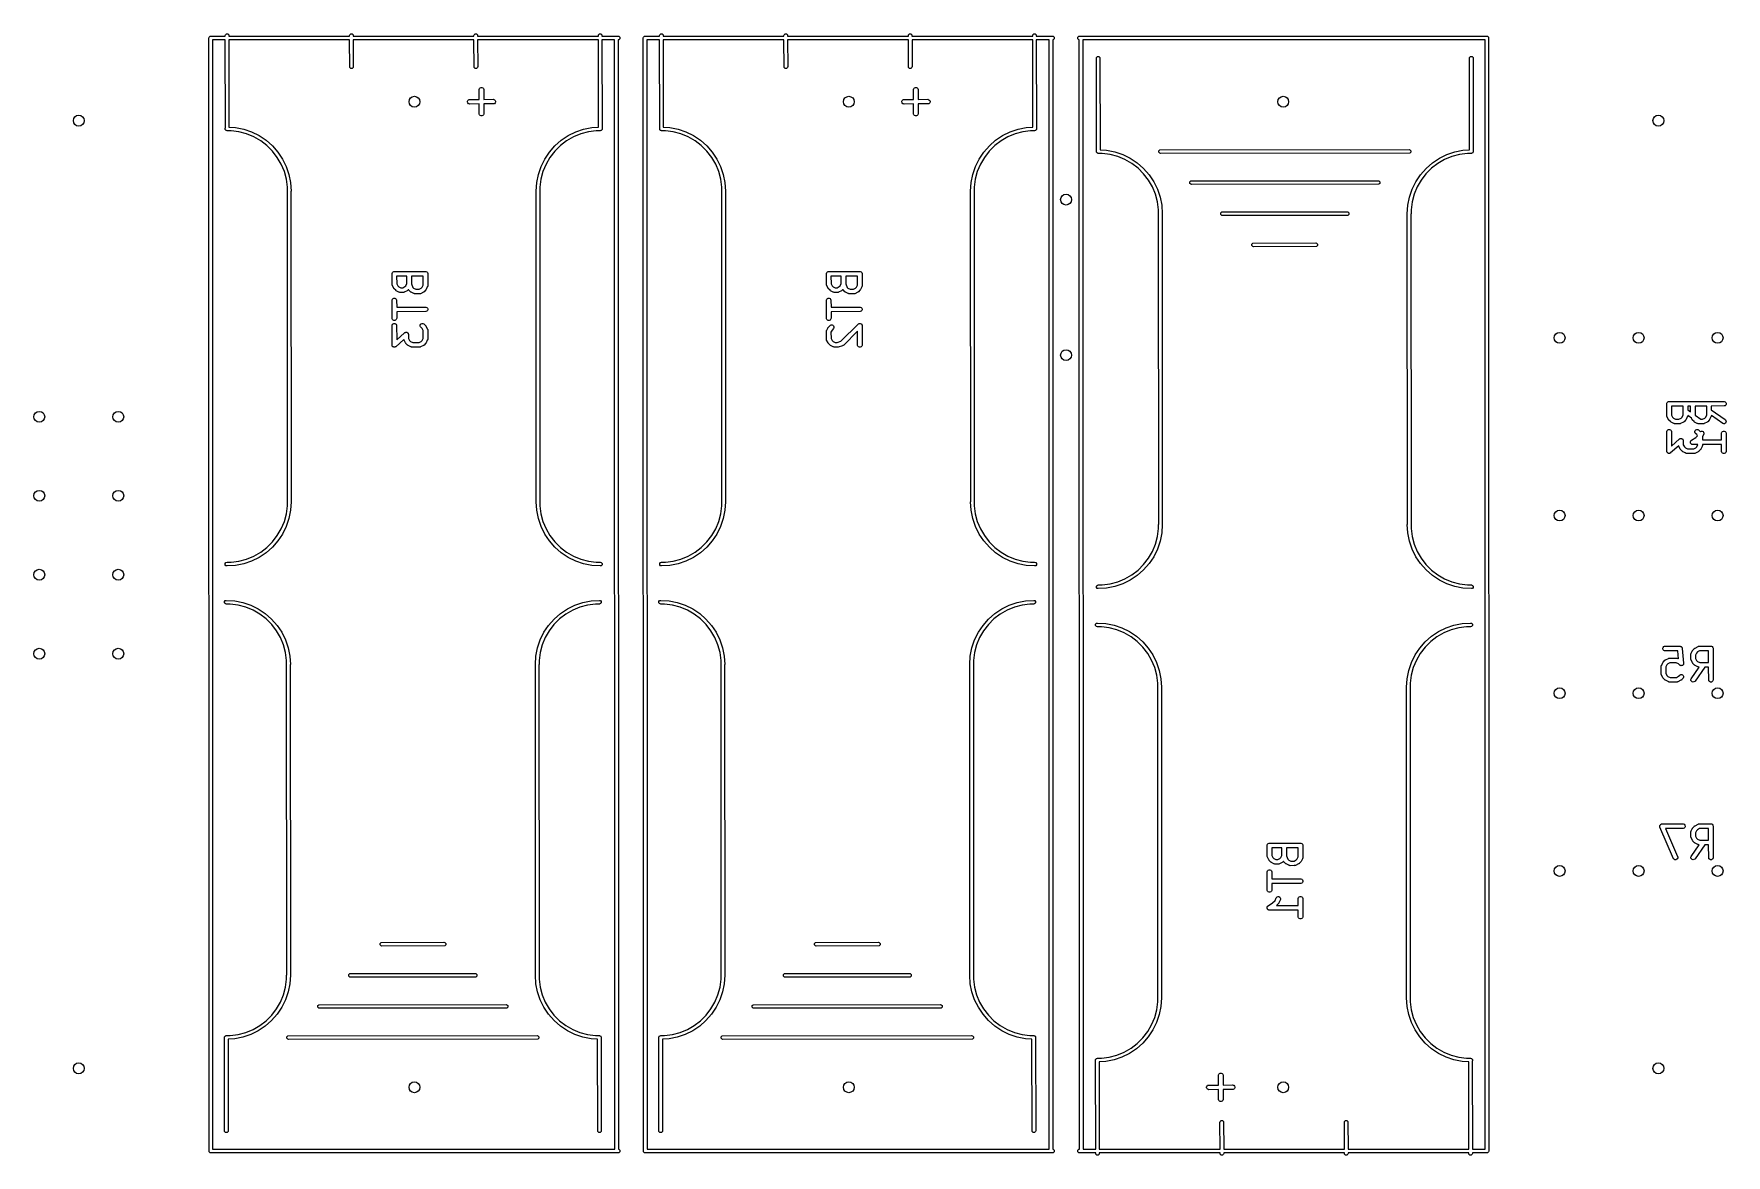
# Model space of a CAD drawing. Extents: x 0.14 to 2.29, y 0.09 to 1.51.
import ezdxf

# ---------------------------------------------------------------- set-up
doc = ezdxf.new("R2010")
doc.units = 0
doc.header["$MEASUREMENT"] = 0
doc.layers.add('BLACK', color=7, linetype='CONTINUOUS')

msp = doc.modelspace()

# ---------------------------------------------------------------- linework, layer by layer
at = {"layer": 'BLACK', "linetype": 'CONTINUOUS'}
for p, q in [((0.3648, 1.5047), (0.3649, 1.5056)), ((0.3649, 0.0944), (0.3648, 1.5047)), ((0.3649, 1.5056), (0.3662, 1.5069)), ((0.3662, 1.5069), (0.3854, 1.5069)), ((0.3854, 1.5024), (0.3693, 1.5024)), ((0.3693, 1.5024), (0.3695, 0.0975)), ((0.3854, 1.5077), (0.3856, 1.5086)), ((0.3854, 1.5069), (0.3854, 1.5077)), ((0.3856, 1.3904), (0.3854, 1.5024)), ((0.3856, 1.5086), (0.3869, 1.5099)), ((0.3869, 1.5099), (0.3887, 1.5099)), ((0.3887, 1.5099), (0.39, 1.5086)), ((0.39, 1.5086), (0.39, 1.5069)), ((0.39, 1.5069), (0.5429, 1.507)), ((0.5429, 1.5024), (0.39, 1.5024)), ((0.39, 1.5024), (0.3901, 1.3918)), ((0.5429, 1.5077), (0.5431, 1.5086)), ((0.5429, 1.507), (0.5429, 1.5077)), ((0.5431, 1.4675), (0.5429, 1.5024)), ((0.5431, 1.5086), (0.5444, 1.5099)), ((0.5444, 1.5099), (0.5462, 1.5099)), ((0.5462, 1.5099), (0.5474, 1.5086)), ((0.5474, 1.5086), (0.5474, 1.507)), ((0.5474, 1.507), (0.7004, 1.507)), ((0.7004, 1.5025), (0.5475, 1.5024)), ((0.5475, 1.5024), (0.5476, 1.4684)), ((0.7004, 1.5077), (0.7006, 1.5086)), ((0.7004, 1.507), (0.7004, 1.5077)), ((0.7006, 1.4675), (0.7004, 1.5025)), ((0.7006, 1.5086), (0.7018, 1.5099)), ((0.7018, 1.5099), (0.7036, 1.5099)), ((0.7036, 1.5099), (0.7049, 1.5086)), ((0.7049, 1.5086), (0.7049, 1.507)), ((0.7049, 1.507), (0.8579, 1.5071)), ((0.8579, 1.5025), (0.705, 1.5025)), ((0.705, 1.5025), (0.7051, 1.4684)), ((0.8579, 1.5077), (0.858, 1.5086)), ((0.8579, 1.5071), (0.8579, 1.5077)), ((0.858, 1.3918), (0.8579, 1.5025)), ((0.858, 1.5086), (0.8593, 1.5099)), ((0.8593, 1.5099), (0.8611, 1.5099)), ((0.8611, 1.5099), (0.8624, 1.5086)), ((0.8624, 1.5086), (0.8624, 1.5071)), ((0.8624, 1.5071), (0.8829, 1.5071)), ((0.8624, 1.5025), (0.8626, 1.3896)), ((0.8785, 1.5025), (0.8624, 1.5025)), ((0.8787, 0.0976), (0.8785, 1.5025)), ((0.8829, 1.5071), (0.8838, 1.5069)), ((0.8838, 1.5025), (0.8831, 1.5025)), ((0.8831, 1.5025), (0.8833, 0.0976)), ((0.8838, 1.5069), (0.8851, 1.5056)), ((0.8851, 1.5038), (0.8838, 1.5025)), ((0.8851, 1.5056), (0.8851, 1.5038)), ((0.9148, 1.5047), (0.9149, 1.5056)), ((0.9149, 0.0944), (0.9148, 1.5047)), ((0.9149, 1.5056), (0.9162, 1.5069)), ((0.9162, 1.5069), (0.9354, 1.5069)), ((0.9354, 1.5024), (0.9193, 1.5024)), ((0.9193, 1.5024), (0.9195, 0.0975)), ((0.9354, 1.5077), (0.9356, 1.5086)), ((0.9354, 1.5069), (0.9354, 1.5077)), ((0.9356, 1.3904), (0.9354, 1.5024)), ((0.9356, 1.5086), (0.9369, 1.5099)), ((0.9369, 1.5099), (0.9387, 1.5099)), ((0.9387, 1.5099), (0.94, 1.5086)), ((0.94, 1.5086), (0.94, 1.5069)), ((0.94, 1.5069), (1.0929, 1.507)), ((1.0929, 1.5024), (0.94, 1.5024)), ((0.94, 1.5024), (0.9401, 1.3918)), ((1.0929, 1.5077), (1.0931, 1.5086)), ((1.0929, 1.507), (1.0929, 1.5077)), ((1.0931, 1.4675), (1.0929, 1.5024)), ((1.0931, 1.5086), (1.0944, 1.5099)), ((1.0944, 1.5099), (1.0962, 1.5099)), ((1.0962, 1.5099), (1.0974, 1.5086)), ((1.0974, 1.5086), (1.0974, 1.507)), ((1.0974, 1.507), (1.2504, 1.507)), ((1.2504, 1.5025), (1.0975, 1.5024)), ((1.0975, 1.5024), (1.0976, 1.4684)), ((1.2504, 1.5077), (1.2506, 1.5086)), ((1.2504, 1.507), (1.2504, 1.5077)), ((1.2506, 1.4675), (1.2504, 1.5025)), ((1.2506, 1.5086), (1.2518, 1.5099)), ((1.2518, 1.5099), (1.2536, 1.5099)), ((1.2536, 1.5099), (1.2549, 1.5086)), ((1.2549, 1.5086), (1.2549, 1.507)), ((1.2549, 1.507), (1.4079, 1.5071)), ((1.4079, 1.5025), (1.255, 1.5025)), ((1.255, 1.5025), (1.2551, 1.4684)), ((1.4079, 1.5077), (1.408, 1.5086)), ((1.4079, 1.5071), (1.4079, 1.5077)), ((1.408, 1.3918), (1.4079, 1.5025)), ((1.408, 1.5086), (1.4093, 1.5099)), ((1.4093, 1.5099), (1.4111, 1.5099)), ((1.4111, 1.5099), (1.4124, 1.5086)), ((1.4124, 1.5086), (1.4124, 1.5071)), ((1.4124, 1.5071), (1.4329, 1.5071)), ((1.4124, 1.5025), (1.4126, 1.3896)), ((1.4285, 1.5025), (1.4124, 1.5025)), ((1.4287, 0.0976), (1.4285, 1.5025)), ((1.4329, 1.5071), (1.4338, 1.5069)), ((1.4338, 1.5025), (1.4331, 1.5025)), ((1.4331, 1.5025), (1.4333, 0.0976)), ((1.4338, 1.5069), (1.4351, 1.5056)), ((1.4351, 1.5038), (1.4338, 1.5025)), ((1.4351, 1.5056), (1.4351, 1.5038)), ((1.4649, 1.5056), (1.4662, 1.5069)), ((1.4649, 1.5038), (1.4649, 1.5056)), ((1.4662, 1.5025), (1.4649, 1.5038)), ((1.4662, 1.5069), (1.9829, 1.5071)), ((1.4667, 1.5024), (1.4662, 1.5025)), ((1.4669, 0.0975), (1.4667, 1.5024)), ((1.9805, 1.5025), (1.4713, 1.5024)), ((1.4713, 1.5024), (1.4715, 0.0975)), ((1.9807, 0.0976), (1.9805, 1.5025)), ((1.9829, 1.5071), (1.9838, 1.5069)), ((1.9838, 1.5069), (1.9851, 1.5056)), ((1.9851, 1.5056), (1.9852, 0.0953)), ((1.4884, 1.479), (1.4886, 1.4799)), ((1.4886, 1.3617), (1.4884, 1.479)), ((1.4886, 1.4799), (1.4899, 1.4812)), ((1.4899, 1.4812), (1.4917, 1.4812)), ((1.4917, 1.4812), (1.493, 1.4799)), ((1.493, 1.4799), (1.4931, 1.3631)), ((1.9609, 1.479), (1.961, 1.4799)), ((1.961, 1.3631), (1.9609, 1.479)), ((1.961, 1.4799), (1.9623, 1.4812)), ((1.9623, 1.4812), (1.9641, 1.4812)), ((1.9641, 1.4812), (1.9654, 1.4799)), ((1.9654, 1.4799), (1.9656, 1.3609)), ((0.5444, 1.4662), (0.5431, 1.4675)), ((0.5462, 1.4662), (0.5444, 1.4662)), ((0.5474, 1.4675), (0.5462, 1.4662)), ((0.5476, 1.4684), (0.5474, 1.4675)), ((0.7018, 1.4662), (0.7006, 1.4675)), ((0.7036, 1.4662), (0.7018, 1.4662)), ((0.7049, 1.4675), (0.7036, 1.4662)), ((0.7051, 1.4684), (0.7049, 1.4675)), ((1.0944, 1.4662), (1.0931, 1.4675)), ((1.0962, 1.4662), (1.0944, 1.4662)), ((1.0974, 1.4675), (1.0962, 1.4662)), ((1.0976, 1.4684), (1.0974, 1.4675)), ((1.2518, 1.4662), (1.2506, 1.4675)), ((1.2536, 1.4662), (1.2518, 1.4662)), ((1.2549, 1.4675), (1.2536, 1.4662)), ((1.2551, 1.4684), (1.2549, 1.4675)), ((0.707, 1.4396), (0.7075, 1.4406)), ((0.707, 1.439), (0.707, 1.4396)), ((0.707, 1.4269), (0.707, 1.439)), ((0.7075, 1.4406), (0.7083, 1.4415)), ((0.7083, 1.4415), (0.7093, 1.4419)), ((0.7093, 1.4419), (0.7105, 1.4419)), ((0.7105, 1.4419), (0.7115, 1.4415)), ((0.7115, 1.4415), (0.7124, 1.4406)), ((0.7124, 1.4406), (0.7128, 1.4396)), ((0.7128, 1.4396), (0.7128, 1.4269)), ((1.257, 1.4396), (1.2575, 1.4406)), ((1.257, 1.439), (1.257, 1.4396)), ((1.257, 1.4269), (1.257, 1.439)), ((1.2575, 1.4406), (1.2583, 1.4415)), ((1.2583, 1.4415), (1.2593, 1.4419)), ((1.2593, 1.4419), (1.2605, 1.4419)), ((1.2605, 1.4419), (1.2615, 1.4415)), ((1.2615, 1.4415), (1.2624, 1.4406)), ((1.2624, 1.4406), (1.2628, 1.4396)), ((1.2628, 1.4396), (1.2628, 1.4269)), ((0.692, 1.4246), (0.6925, 1.4256)), ((0.692, 1.4234), (0.692, 1.4246)), ((0.6925, 1.4224), (0.692, 1.4234)), ((0.6925, 1.4256), (0.6933, 1.4265)), ((0.6933, 1.4215), (0.6925, 1.4224)), ((0.6933, 1.4265), (0.6943, 1.4269)), ((0.6943, 1.4211), (0.6933, 1.4215)), ((0.6943, 1.4269), (0.707, 1.4269)), ((0.6949, 1.421), (0.6943, 1.4211)), ((0.707, 1.4211), (0.6949, 1.421)), ((0.707, 1.4084), (0.707, 1.4211)), ((0.7128, 1.4269), (0.7249, 1.427)), ((0.7255, 1.4211), (0.7128, 1.4211)), ((0.7128, 1.4211), (0.7129, 1.409)), ((0.7249, 1.427), (0.7255, 1.4269)), ((0.7255, 1.4269), (0.7265, 1.4265)), ((0.7265, 1.4215), (0.7255, 1.4211)), ((0.7265, 1.4265), (0.7274, 1.4256)), ((0.7274, 1.4224), (0.7265, 1.4215)), ((0.7274, 1.4256), (0.7278, 1.4246)), ((0.7278, 1.4234), (0.7274, 1.4224)), ((0.7278, 1.4246), (0.7278, 1.4234)), ((1.242, 1.4246), (1.2425, 1.4256)), ((1.242, 1.4234), (1.242, 1.4246)), ((1.2425, 1.4224), (1.242, 1.4234)), ((1.2425, 1.4256), (1.2433, 1.4265)), ((1.2433, 1.4215), (1.2425, 1.4224)), ((1.2433, 1.4265), (1.2443, 1.4269)), ((1.2443, 1.4211), (1.2433, 1.4215)), ((1.2443, 1.4269), (1.257, 1.4269)), ((1.2449, 1.421), (1.2443, 1.4211)), ((1.257, 1.4211), (1.2449, 1.421)), ((1.257, 1.4084), (1.257, 1.4211)), ((1.2628, 1.4269), (1.2749, 1.427)), ((1.2755, 1.4211), (1.2628, 1.4211)), ((1.2628, 1.4211), (1.2629, 1.409)), ((1.2749, 1.427), (1.2755, 1.4269)), ((1.2755, 1.4269), (1.2765, 1.4265)), ((1.2765, 1.4215), (1.2755, 1.4211)), ((1.2765, 1.4265), (1.2774, 1.4256)), ((1.2774, 1.4224), (1.2765, 1.4215)), ((1.2774, 1.4256), (1.2778, 1.4246)), ((1.2778, 1.4234), (1.2774, 1.4224)), ((1.2778, 1.4246), (1.2778, 1.4234)), ((0.7075, 1.4074), (0.707, 1.4084)), ((0.7083, 1.4065), (0.7075, 1.4074)), ((0.7093, 1.4061), (0.7083, 1.4065)), ((0.7105, 1.4061), (0.7093, 1.4061)), ((0.7115, 1.4065), (0.7105, 1.4061)), ((0.7124, 1.4074), (0.7115, 1.4065)), ((0.7128, 1.4084), (0.7124, 1.4074)), ((0.7129, 1.409), (0.7128, 1.4084)), ((1.2575, 1.4074), (1.257, 1.4084)), ((1.2583, 1.4065), (1.2575, 1.4074)), ((1.2593, 1.4061), (1.2583, 1.4065)), ((1.2605, 1.4061), (1.2593, 1.4061)), ((1.2615, 1.4065), (1.2605, 1.4061)), ((1.2624, 1.4074), (1.2615, 1.4065)), ((1.2628, 1.4084), (1.2624, 1.4074)), ((1.2629, 1.409), (1.2628, 1.4084)), ((0.3855, 1.3889), (0.3855, 1.3904)), ((0.3855, 1.3904), (0.3856, 1.3904)), ((0.3856, 1.3888), (0.3855, 1.3889)), ((0.3856, 1.3887), (0.3856, 1.3888)), ((0.3858, 1.3885), (0.3856, 1.3887)), ((0.3864, 1.3877), (0.3858, 1.3885)), ((0.3867, 1.3876), (0.3864, 1.3877)), ((0.3869, 1.3874), (0.3867, 1.3876)), ((0.3872, 1.3874), (0.3869, 1.3874)), ((0.3878, 1.3873), (0.3872, 1.3874)), ((0.3928, 1.3873), (0.3878, 1.3873)), ((0.3901, 1.3918), (0.3984, 1.3913)), ((0.4027, 1.386), (0.3928, 1.3873)), ((0.3984, 1.3913), (0.4088, 1.3892)), ((0.4124, 1.3834), (0.4027, 1.386)), ((0.4088, 1.3892), (0.4188, 1.3858)), ((0.4216, 1.3795), (0.4124, 1.3834)), ((0.4188, 1.3858), (0.4283, 1.3811)), ((0.4303, 1.3745), (0.4216, 1.3795)), ((0.4283, 1.3811), (0.4372, 1.3752)), ((0.4382, 1.3684), (0.4303, 1.3745)), ((0.4372, 1.3752), (0.4451, 1.3682)), ((0.8029, 1.3682), (0.8108, 1.3752)), ((0.8177, 1.3745), (0.8098, 1.3684)), ((0.8108, 1.3752), (0.8197, 1.3811)), ((0.8264, 1.3795), (0.8177, 1.3745)), ((0.8197, 1.3811), (0.8292, 1.3858)), ((0.8356, 1.3834), (0.8264, 1.3795)), ((0.8292, 1.3858), (0.8392, 1.3892)), ((0.8453, 1.386), (0.8356, 1.3834)), ((0.8392, 1.3892), (0.8496, 1.3913)), ((0.8552, 1.3873), (0.8453, 1.386)), ((0.8496, 1.3913), (0.858, 1.3918)), ((0.8602, 1.3873), (0.8552, 1.3873)), ((0.8608, 1.3874), (0.8602, 1.3873)), ((0.8611, 1.3874), (0.8608, 1.3874)), ((0.8613, 1.3876), (0.8611, 1.3874)), ((0.8616, 1.3877), (0.8613, 1.3876)), ((0.8622, 1.3885), (0.8616, 1.3877)), ((0.8624, 1.3887), (0.8622, 1.3885)), ((0.8625, 1.3889), (0.8624, 1.3888)), ((0.8624, 1.3888), (0.8624, 1.3887)), ((0.8626, 1.3896), (0.8625, 1.389)), ((0.8625, 1.389), (0.8625, 1.3889)), ((0.9355, 1.3889), (0.9355, 1.3904)), ((0.9355, 1.3904), (0.9356, 1.3904)), ((0.9356, 1.3888), (0.9355, 1.3889)), ((0.9356, 1.3887), (0.9356, 1.3888)), ((0.9358, 1.3885), (0.9356, 1.3887)), ((0.9364, 1.3877), (0.9358, 1.3885)), ((0.9367, 1.3876), (0.9364, 1.3877)), ((0.9369, 1.3874), (0.9367, 1.3876)), ((0.9372, 1.3874), (0.9369, 1.3874)), ((0.9378, 1.3873), (0.9372, 1.3874)), ((0.9428, 1.3873), (0.9378, 1.3873)), ((0.9401, 1.3918), (0.9484, 1.3913)), ((0.9527, 1.386), (0.9428, 1.3873)), ((0.9484, 1.3913), (0.9588, 1.3892)), ((0.9624, 1.3834), (0.9527, 1.386)), ((0.9588, 1.3892), (0.9688, 1.3858)), ((0.9716, 1.3795), (0.9624, 1.3834)), ((0.9688, 1.3858), (0.9783, 1.3811)), ((0.9803, 1.3745), (0.9716, 1.3795)), ((0.9783, 1.3811), (0.9872, 1.3752)), ((0.9882, 1.3684), (0.9803, 1.3745)), ((0.9872, 1.3752), (0.9951, 1.3682)), ((1.3529, 1.3682), (1.3608, 1.3752)), ((1.3677, 1.3745), (1.3598, 1.3684)), ((1.3608, 1.3752), (1.3697, 1.3811)), ((1.3764, 1.3795), (1.3677, 1.3745)), ((1.3697, 1.3811), (1.3792, 1.3858)), ((1.3856, 1.3834), (1.3764, 1.3795)), ((1.3792, 1.3858), (1.3892, 1.3892)), ((1.3953, 1.386), (1.3856, 1.3834)), ((1.3892, 1.3892), (1.3996, 1.3913)), ((1.4052, 1.3873), (1.3953, 1.386)), ((1.3996, 1.3913), (1.408, 1.3918)), ((1.4102, 1.3873), (1.4052, 1.3873)), ((1.4108, 1.3874), (1.4102, 1.3873)), ((1.4111, 1.3874), (1.4108, 1.3874)), ((1.4113, 1.3876), (1.4111, 1.3874)), ((1.4116, 1.3877), (1.4113, 1.3876)), ((1.4122, 1.3885), (1.4116, 1.3877)), ((1.4124, 1.3887), (1.4122, 1.3885)), ((1.4125, 1.3889), (1.4124, 1.3888)), ((1.4124, 1.3888), (1.4124, 1.3887)), ((1.4126, 1.3896), (1.4125, 1.389)), ((1.4125, 1.389), (1.4125, 1.3889)), ((0.4453, 1.3614), (0.4382, 1.3684)), ((0.4451, 1.3682), (0.4521, 1.3603)), ((0.4514, 1.3534), (0.4453, 1.3614)), ((0.4564, 1.3447), (0.4514, 1.3534)), ((0.4521, 1.3603), (0.458, 1.3514)), ((0.458, 1.3514), (0.4627, 1.3419)), ((0.7853, 1.3419), (0.79, 1.3514)), ((0.79, 1.3514), (0.7959, 1.3603)), ((0.7966, 1.3534), (0.7916, 1.3447)), ((0.7959, 1.3603), (0.8029, 1.3682)), ((0.8027, 1.3614), (0.7966, 1.3534)), ((0.8098, 1.3684), (0.8027, 1.3614)), ((0.9953, 1.3614), (0.9882, 1.3684)), ((0.9951, 1.3682), (1.0021, 1.3603)), ((1.0014, 1.3534), (0.9953, 1.3614)), ((1.0064, 1.3447), (1.0014, 1.3534)), ((1.0021, 1.3603), (1.008, 1.3514)), ((1.008, 1.3514), (1.0127, 1.3419)), ((1.3353, 1.3419), (1.34, 1.3514)), ((1.34, 1.3514), (1.3459, 1.3603)), ((1.3466, 1.3534), (1.3416, 1.3447)), ((1.3459, 1.3603), (1.3529, 1.3682)), ((1.3527, 1.3614), (1.3466, 1.3534)), ((1.3598, 1.3684), (1.3527, 1.3614)), ((1.4885, 1.3616), (1.4886, 1.3617)), ((1.4885, 1.3602), (1.4885, 1.3616)), ((1.4886, 1.3601), (1.4885, 1.3602)), ((1.4886, 1.36), (1.4886, 1.3601)), ((1.4888, 1.3598), (1.4886, 1.36)), ((1.4894, 1.359), (1.4888, 1.3598)), ((1.4897, 1.3589), (1.4894, 1.359)), ((1.4899, 1.3587), (1.4897, 1.3589)), ((1.4902, 1.3587), (1.4899, 1.3587)), ((1.4908, 1.3586), (1.4902, 1.3587)), ((1.4958, 1.3586), (1.4908, 1.3586)), ((1.4931, 1.3631), (1.5014, 1.3626)), ((1.5057, 1.3572), (1.4958, 1.3586)), ((1.5014, 1.3626), (1.5118, 1.3605)), ((1.5154, 1.3547), (1.5057, 1.3572)), ((1.5118, 1.3605), (1.5218, 1.3571)), ((1.5246, 1.3508), (1.5154, 1.3547)), ((1.5218, 1.3571), (1.5313, 1.3524)), ((1.5333, 1.3458), (1.5246, 1.3508)), ((1.5313, 1.3524), (1.5402, 1.3465)), ((1.5673, 1.3618), (1.5686, 1.3631)), ((1.5673, 1.36), (1.5673, 1.3618)), ((1.5686, 1.3587), (1.5673, 1.36)), ((1.5686, 1.3631), (1.8845, 1.3633)), ((1.5695, 1.3586), (1.5686, 1.3587)), ((1.8854, 1.3587), (1.5695, 1.3586)), ((1.8845, 1.3633), (1.8854, 1.3631)), ((1.8854, 1.3631), (1.8867, 1.3618)), ((1.8867, 1.36), (1.8854, 1.3587)), ((1.8867, 1.3618), (1.8867, 1.36)), ((1.9138, 1.3465), (1.9227, 1.3524)), ((1.9294, 1.3508), (1.9207, 1.3458)), ((1.9227, 1.3524), (1.9322, 1.3571)), ((1.9386, 1.3547), (1.9294, 1.3508)), ((1.9322, 1.3571), (1.9422, 1.3605)), ((1.9483, 1.3572), (1.9386, 1.3547)), ((1.9422, 1.3605), (1.9526, 1.3626)), ((1.9582, 1.3586), (1.9483, 1.3572)), ((1.9526, 1.3626), (1.961, 1.3631)), ((1.9632, 1.3586), (1.9582, 1.3586)), ((1.9638, 1.3587), (1.9632, 1.3586)), ((1.9641, 1.3587), (1.9638, 1.3587)), ((1.9643, 1.3589), (1.9641, 1.3587)), ((1.9646, 1.359), (1.9643, 1.3589)), ((1.9652, 1.3598), (1.9646, 1.359)), ((1.9654, 1.36), (1.9652, 1.3598)), ((1.9655, 1.3602), (1.9654, 1.3601)), ((1.9654, 1.3601), (1.9654, 1.36)), ((1.9656, 1.3609), (1.9655, 1.3603)), ((1.9655, 1.3603), (1.9655, 1.3602)), ((0.4603, 1.3355), (0.4564, 1.3447)), ((0.4629, 1.3258), (0.4603, 1.3355)), ((0.4627, 1.3419), (0.4661, 1.3319)), ((0.4661, 1.3319), (0.4682, 1.3215)), ((0.7798, 1.3215), (0.7819, 1.3319)), ((0.7819, 1.3319), (0.7853, 1.3419)), ((0.7877, 1.3355), (0.7851, 1.3258)), ((0.7916, 1.3447), (0.7877, 1.3355)), ((1.0103, 1.3355), (1.0064, 1.3447)), ((1.0129, 1.3258), (1.0103, 1.3355)), ((1.0127, 1.3419), (1.0161, 1.3319)), ((1.0161, 1.3319), (1.0182, 1.3215)), ((1.3298, 1.3215), (1.3319, 1.3319)), ((1.3319, 1.3319), (1.3353, 1.3419)), ((1.3377, 1.3355), (1.3351, 1.3258)), ((1.3416, 1.3447), (1.3377, 1.3355)), ((1.5412, 1.3397), (1.5333, 1.3458)), ((1.5402, 1.3465), (1.5481, 1.3395)), ((1.5483, 1.3326), (1.5412, 1.3397)), ((1.5481, 1.3395), (1.5551, 1.3315)), ((1.5544, 1.3247), (1.5483, 1.3326)), ((1.5551, 1.3315), (1.561, 1.3227)), ((1.893, 1.3227), (1.8989, 1.3315)), ((1.8989, 1.3315), (1.9059, 1.3395)), ((1.9057, 1.3326), (1.8996, 1.3247)), ((1.9128, 1.3397), (1.9057, 1.3326)), ((1.9059, 1.3395), (1.9138, 1.3465)), ((1.9207, 1.3458), (1.9128, 1.3397)), ((0.4642, 1.3159), (0.4629, 1.3258)), ((0.4642, 1.3109), (0.4642, 1.3159)), ((0.4643, 0.9177), (0.4642, 1.3109)), ((0.4682, 1.3215), (0.4689, 1.3109)), ((0.4689, 1.3109), (0.4687, 1.3103)), ((0.4687, 1.3103), (0.4689, 0.9172)), ((0.7791, 1.3109), (0.7798, 1.3215)), ((0.7793, 0.9177), (0.7791, 1.3109)), ((0.7838, 1.3109), (0.7837, 1.3103)), ((0.7837, 1.3103), (0.7838, 0.9172)), ((0.7851, 1.3258), (0.7838, 1.3159)), ((0.7838, 1.3159), (0.7838, 1.3109)), ((1.0142, 1.3159), (1.0129, 1.3258)), ((1.0142, 1.3109), (1.0142, 1.3159)), ((1.0143, 0.9177), (1.0142, 1.3109)), ((1.0182, 1.3215), (1.0189, 1.3109)), ((1.0189, 1.3109), (1.0187, 1.3103)), ((1.0187, 1.3103), (1.0189, 0.9172)), ((1.3291, 1.3109), (1.3298, 1.3215)), ((1.3293, 0.9177), (1.3291, 1.3109)), ((1.3338, 1.3109), (1.3337, 1.3103)), ((1.3337, 1.3103), (1.3338, 0.9172)), ((1.3351, 1.3258), (1.3338, 1.3159)), ((1.3338, 1.3159), (1.3338, 1.3109)), ((1.5594, 1.316), (1.5544, 1.3247)), ((1.5633, 1.3068), (1.5594, 1.316)), ((1.561, 1.3227), (1.5657, 1.3132)), ((1.5657, 1.3132), (1.5691, 1.3032)), ((1.6067, 1.3224), (1.608, 1.3237)), ((1.6067, 1.3206), (1.6067, 1.3224)), ((1.608, 1.3194), (1.6067, 1.3206)), ((1.608, 1.3237), (1.8451, 1.3239)), ((1.6089, 1.3192), (1.608, 1.3194)), ((1.846, 1.3194), (1.6089, 1.3192)), ((1.8451, 1.3239), (1.846, 1.3237)), ((1.846, 1.3237), (1.8473, 1.3224)), ((1.8473, 1.3206), (1.846, 1.3194)), ((1.8473, 1.3224), (1.8473, 1.3206)), ((1.8849, 1.3032), (1.8883, 1.3132)), ((1.8883, 1.3132), (1.893, 1.3227)), ((1.8946, 1.316), (1.8907, 1.3068)), ((1.8996, 1.3247), (1.8946, 1.316)), ((1.5659, 1.2971), (1.5633, 1.3068)), ((1.5672, 1.2872), (1.5659, 1.2971)), ((1.5672, 1.2822), (1.5672, 1.2872)), ((1.5691, 1.3032), (1.5712, 1.2928)), ((1.5712, 1.2928), (1.5719, 1.2822)), ((1.8821, 1.2822), (1.8828, 1.2928)), ((1.8828, 1.2928), (1.8849, 1.3032)), ((1.8881, 1.2971), (1.8868, 1.2872)), ((1.8868, 1.2872), (1.8868, 1.2822)), ((1.8907, 1.3068), (1.8881, 1.2971)), ((1.5673, 0.889), (1.5672, 1.2822)), ((1.5719, 1.2822), (1.5717, 1.2816)), ((1.5717, 1.2816), (1.5719, 0.8885)), ((1.6461, 1.2831), (1.6474, 1.2844)), ((1.6461, 1.2813), (1.6461, 1.2831)), ((1.6474, 1.28), (1.6461, 1.2813)), ((1.6474, 1.2844), (1.8057, 1.2845)), ((1.6483, 1.2798), (1.6474, 1.28)), ((1.8066, 1.28), (1.6483, 1.2798)), ((1.8057, 1.2845), (1.8066, 1.2844)), ((1.8066, 1.2844), (1.8079, 1.2831)), ((1.8079, 1.2813), (1.8066, 1.28)), ((1.8079, 1.2831), (1.8079, 1.2813)), ((1.8823, 0.889), (1.8821, 1.2822)), ((1.8868, 1.2822), (1.8867, 1.2816)), ((1.8867, 1.2816), (1.8868, 0.8885)), ((1.6854, 1.2437), (1.6867, 1.245)), ((1.6854, 1.2419), (1.6854, 1.2437)), ((1.6867, 1.245), (1.7664, 1.2452)), ((1.7664, 1.2452), (1.7673, 1.245)), ((1.7673, 1.245), (1.7686, 1.2437)), ((1.7686, 1.2437), (1.7686, 1.2419)), ((1.6867, 1.2406), (1.6854, 1.2419)), ((1.6876, 1.2404), (1.6867, 1.2406)), ((1.7673, 1.2406), (1.6876, 1.2404)), ((1.7686, 1.2419), (1.7673, 1.2406)), ((0.5966, 1.2066), (0.5971, 1.2077)), ((0.5966, 1.2061), (0.5966, 1.2066)), ((0.5966, 1.1934), (0.5966, 1.2061)), ((0.5971, 1.2077), (0.5979, 1.2085)), ((0.5979, 1.2085), (0.599, 1.209)), ((0.599, 1.209), (0.6389, 1.209)), ((0.6024, 1.2031), (0.6025, 1.1935)), ((0.6153, 1.2031), (0.6024, 1.2031)), ((0.6154, 1.1937), (0.6153, 1.2031)), ((0.636, 1.2032), (0.6212, 1.2031)), ((0.6212, 1.2031), (0.6212, 1.1933)), ((0.636, 1.1918), (0.636, 1.2032)), ((0.6389, 1.209), (0.6395, 1.209)), ((0.6395, 1.209), (0.6405, 1.2085)), ((0.6405, 1.2085), (0.6414, 1.2077)), ((0.6414, 1.2077), (0.6418, 1.2066)), ((0.6418, 1.2066), (0.6419, 1.1911)), ((1.1466, 1.2066), (1.1471, 1.2077)), ((1.1466, 1.2061), (1.1466, 1.2066)), ((1.1466, 1.1934), (1.1466, 1.2061)), ((1.1471, 1.2077), (1.1479, 1.2085)), ((1.1479, 1.2085), (1.149, 1.209)), ((1.149, 1.209), (1.1889, 1.209)), ((1.1524, 1.2031), (1.1525, 1.1935)), ((1.1653, 1.2031), (1.1524, 1.2031)), ((1.1654, 1.1937), (1.1653, 1.2031)), ((1.186, 1.2032), (1.1712, 1.2031)), ((1.1712, 1.2031), (1.1712, 1.1933)), ((1.186, 1.1918), (1.186, 1.2032)), ((1.1889, 1.209), (1.1895, 1.209)), ((1.1895, 1.209), (1.1905, 1.2085)), ((1.1905, 1.2085), (1.1914, 1.2077)), ((1.1914, 1.2077), (1.1918, 1.2066)), ((1.1918, 1.2066), (1.1919, 1.1911)), ((0.5966, 1.1933), (0.5966, 1.1934)), ((0.5966, 1.1929), (0.5966, 1.1933)), ((0.5966, 1.1924), (0.5966, 1.1929)), ((0.5967, 1.1923), (0.5966, 1.1924)), ((0.5967, 1.1922), (0.5967, 1.1923)), ((0.5969, 1.1916), (0.5967, 1.1922)), ((0.5988, 1.1879), (0.5969, 1.1916)), ((0.599, 1.1875), (0.5988, 1.1879)), ((0.599, 1.1874), (0.599, 1.1875)), ((0.5991, 1.1874), (0.599, 1.1874)), ((0.5991, 1.1873), (0.5991, 1.1874)), ((0.5993, 1.1871), (0.5991, 1.1873)), ((0.6013, 1.1852), (0.5993, 1.1871)), ((0.6015, 1.185), (0.6013, 1.1852)), ((0.6016, 1.1849), (0.6015, 1.185)), ((0.6017, 1.1848), (0.6016, 1.1849)), ((0.6016, 1.1849), (0.6016, 1.1849)), ((0.602, 1.1847), (0.6017, 1.1848)), ((0.6053, 1.183), (0.602, 1.1847)), ((0.6025, 1.1935), (0.6039, 1.1908)), ((0.6039, 1.1908), (0.6051, 1.1896)), ((0.6051, 1.1896), (0.6078, 1.1883)), ((0.6054, 1.183), (0.6053, 1.183)), ((0.6057, 1.1828), (0.6054, 1.183)), ((0.6063, 1.1826), (0.6057, 1.1828)), ((0.6064, 1.1826), (0.6063, 1.1826)), ((0.6065, 1.1825), (0.6064, 1.1826)), ((0.607, 1.1825), (0.6065, 1.1825)), ((0.6104, 1.1825), (0.607, 1.1825)), ((0.6078, 1.1883), (0.6102, 1.1884)), ((0.6102, 1.1884), (0.6129, 1.1898)), ((0.6108, 1.1825), (0.6104, 1.1825)), ((0.6104, 1.1825), (0.6104, 1.1825)), ((0.6114, 1.1825), (0.6108, 1.1825)), ((0.6115, 1.1826), (0.6114, 1.1825)), ((0.6116, 1.1826), (0.6115, 1.1826)), ((0.6121, 1.1828), (0.6116, 1.1826)), ((0.6158, 1.1847), (0.6121, 1.1828)), ((0.6129, 1.1898), (0.6141, 1.191)), ((0.6141, 1.191), (0.6154, 1.1937)), ((0.6162, 1.1849), (0.6158, 1.1847)), ((0.6163, 1.1849), (0.6162, 1.1849)), ((0.6164, 1.185), (0.6163, 1.185)), ((0.6163, 1.185), (0.6163, 1.1849)), ((0.6166, 1.1852), (0.6164, 1.185)), ((0.6175, 1.1861), (0.6166, 1.1852)), ((0.6176, 1.1858), (0.6175, 1.1861)), ((0.6177, 1.1858), (0.6176, 1.1858)), ((0.6177, 1.1857), (0.6177, 1.1858)), ((0.6181, 1.1852), (0.6177, 1.1857)), ((0.62, 1.1834), (0.6181, 1.1852)), ((0.6202, 1.1831), (0.62, 1.1834)), ((0.6203, 1.183), (0.6202, 1.1831)), ((0.6204, 1.183), (0.6203, 1.183)), ((0.6205, 1.1829), (0.6204, 1.183)), ((0.6207, 1.1828), (0.6205, 1.1829)), ((0.6241, 1.1812), (0.6207, 1.1828)), ((0.6212, 1.1933), (0.6228, 1.1888)), ((0.6228, 1.1888), (0.6239, 1.1878)), ((0.6239, 1.1878), (0.6266, 1.1865)), ((0.6241, 1.1811), (0.6241, 1.1812)), ((0.6245, 1.181), (0.6241, 1.1811)), ((0.625, 1.1807), (0.6245, 1.181)), ((0.6251, 1.1807), (0.625, 1.1807)), ((0.6252, 1.1807), (0.6251, 1.1807)), ((0.6258, 1.1806), (0.6252, 1.1807)), ((0.631, 1.1807), (0.6258, 1.1806)), ((0.6266, 1.1865), (0.6308, 1.1865)), ((0.6308, 1.1865), (0.6335, 1.1879)), ((0.6314, 1.1807), (0.631, 1.1806)), ((0.631, 1.1806), (0.631, 1.1807)), ((0.632, 1.1807), (0.6314, 1.1807)), ((0.6321, 1.1807), (0.632, 1.1807)), ((0.6322, 1.1807), (0.6321, 1.1807)), ((0.6327, 1.1809), (0.6322, 1.1807)), ((0.6365, 1.1828), (0.6327, 1.1809)), ((0.6335, 1.1879), (0.6347, 1.1891)), ((0.6347, 1.1891), (0.636, 1.1918)), ((0.6368, 1.183), (0.6365, 1.1828)), ((0.6369, 1.1831), (0.6368, 1.183)), ((0.637, 1.1831), (0.6369, 1.1831)), ((0.6372, 1.1833), (0.637, 1.1832)), ((0.637, 1.1832), (0.637, 1.1831)), ((0.6391, 1.1853), (0.6372, 1.1833)), ((0.6394, 1.1855), (0.6391, 1.1853)), ((0.6395, 1.1857), (0.6394, 1.1856)), ((0.6394, 1.1856), (0.6394, 1.1855)), ((0.6397, 1.186), (0.6395, 1.1857)), ((0.6395, 1.1857), (0.6395, 1.1857)), ((0.6413, 1.1894), (0.6397, 1.186)), ((0.6414, 1.1894), (0.6413, 1.1894)), ((0.6415, 1.1898), (0.6414, 1.1894)), ((0.6418, 1.1903), (0.6415, 1.1898)), ((0.6419, 1.1911), (0.6418, 1.1905)), ((0.6418, 1.1905), (0.6418, 1.1904)), ((0.6418, 1.1904), (0.6418, 1.1903)), ((1.1466, 1.1933), (1.1466, 1.1934)), ((1.1466, 1.1929), (1.1466, 1.1933)), ((1.1466, 1.1924), (1.1466, 1.1929)), ((1.1467, 1.1923), (1.1466, 1.1924)), ((1.1467, 1.1922), (1.1467, 1.1923)), ((1.1469, 1.1916), (1.1467, 1.1922)), ((1.1488, 1.1879), (1.1469, 1.1916)), ((1.149, 1.1875), (1.1488, 1.1879)), ((1.149, 1.1874), (1.149, 1.1875)), ((1.1491, 1.1874), (1.149, 1.1874)), ((1.1491, 1.1873), (1.1491, 1.1874)), ((1.1493, 1.1871), (1.1491, 1.1873)), ((1.1513, 1.1852), (1.1493, 1.1871)), ((1.1515, 1.185), (1.1513, 1.1852)), ((1.1516, 1.1849), (1.1515, 1.185)), ((1.1517, 1.1848), (1.1516, 1.1849)), ((1.1516, 1.1849), (1.1516, 1.1849)), ((1.152, 1.1847), (1.1517, 1.1848)), ((1.1553, 1.183), (1.152, 1.1847)), ((1.1525, 1.1935), (1.1539, 1.1908)), ((1.1539, 1.1908), (1.1551, 1.1896)), ((1.1551, 1.1896), (1.1578, 1.1883)), ((1.1554, 1.183), (1.1553, 1.183)), ((1.1557, 1.1828), (1.1554, 1.183)), ((1.1563, 1.1826), (1.1557, 1.1828)), ((1.1564, 1.1826), (1.1563, 1.1826)), ((1.1565, 1.1825), (1.1564, 1.1826)), ((1.157, 1.1825), (1.1565, 1.1825)), ((1.1604, 1.1825), (1.157, 1.1825)), ((1.1578, 1.1883), (1.1602, 1.1884)), ((1.1602, 1.1884), (1.1629, 1.1898)), ((1.1608, 1.1825), (1.1604, 1.1825)), ((1.1604, 1.1825), (1.1604, 1.1825)), ((1.1614, 1.1825), (1.1608, 1.1825)), ((1.1615, 1.1826), (1.1614, 1.1825)), ((1.1616, 1.1826), (1.1615, 1.1826)), ((1.1621, 1.1828), (1.1616, 1.1826)), ((1.1658, 1.1847), (1.1621, 1.1828)), ((1.1629, 1.1898), (1.1641, 1.191)), ((1.1641, 1.191), (1.1654, 1.1937)), ((1.1662, 1.1849), (1.1658, 1.1847)), ((1.1663, 1.1849), (1.1662, 1.1849)), ((1.1664, 1.185), (1.1663, 1.185)), ((1.1663, 1.185), (1.1663, 1.1849)), ((1.1666, 1.1852), (1.1664, 1.185)), ((1.1675, 1.1861), (1.1666, 1.1852)), ((1.1676, 1.1858), (1.1675, 1.1861)), ((1.1677, 1.1858), (1.1676, 1.1858)), ((1.1677, 1.1857), (1.1677, 1.1858)), ((1.1681, 1.1852), (1.1677, 1.1857)), ((1.17, 1.1834), (1.1681, 1.1852)), ((1.1702, 1.1831), (1.17, 1.1834)), ((1.1703, 1.183), (1.1702, 1.1831)), ((1.1704, 1.183), (1.1703, 1.183)), ((1.1705, 1.1829), (1.1704, 1.183)), ((1.1707, 1.1828), (1.1705, 1.1829)), ((1.1741, 1.1812), (1.1707, 1.1828)), ((1.1712, 1.1933), (1.1728, 1.1888)), ((1.1728, 1.1888), (1.1739, 1.1878)), ((1.1739, 1.1878), (1.1766, 1.1865)), ((1.1741, 1.1811), (1.1741, 1.1812)), ((1.1745, 1.181), (1.1741, 1.1811)), ((1.175, 1.1807), (1.1745, 1.181)), ((1.1751, 1.1807), (1.175, 1.1807)), ((1.1752, 1.1807), (1.1751, 1.1807)), ((1.1758, 1.1806), (1.1752, 1.1807)), ((1.181, 1.1807), (1.1758, 1.1806)), ((1.1766, 1.1865), (1.1808, 1.1865)), ((1.1808, 1.1865), (1.1835, 1.1879)), ((1.1814, 1.1807), (1.181, 1.1806)), ((1.181, 1.1806), (1.181, 1.1807)), ((1.182, 1.1807), (1.1814, 1.1807)), ((1.1821, 1.1807), (1.182, 1.1807)), ((1.1822, 1.1807), (1.1821, 1.1807)), ((1.1827, 1.1809), (1.1822, 1.1807)), ((1.1865, 1.1828), (1.1827, 1.1809)), ((1.1835, 1.1879), (1.1847, 1.1891)), ((1.1847, 1.1891), (1.186, 1.1918)), ((1.1868, 1.183), (1.1865, 1.1828)), ((1.1869, 1.1831), (1.1868, 1.183)), ((1.187, 1.1831), (1.1869, 1.1831)), ((1.1872, 1.1833), (1.187, 1.1832)), ((1.187, 1.1832), (1.187, 1.1831)), ((1.1891, 1.1853), (1.1872, 1.1833)), ((1.1894, 1.1855), (1.1891, 1.1853)), ((1.1895, 1.1857), (1.1894, 1.1856)), ((1.1894, 1.1856), (1.1894, 1.1855)), ((1.1897, 1.186), (1.1895, 1.1857)), ((1.1895, 1.1857), (1.1895, 1.1857)), ((1.1913, 1.1894), (1.1897, 1.186)), ((1.1914, 1.1894), (1.1913, 1.1894)), ((1.1915, 1.1898), (1.1914, 1.1894)), ((1.1918, 1.1903), (1.1915, 1.1898)), ((1.1919, 1.1911), (1.1918, 1.1905)), ((1.1918, 1.1905), (1.1918, 1.1904)), ((1.1918, 1.1904), (1.1918, 1.1903)), ((0.5966, 1.1729), (0.5971, 1.174)), ((0.5966, 1.1723), (0.5966, 1.1729)), ((0.5966, 1.1492), (0.5966, 1.1723)), ((0.5971, 1.174), (0.5979, 1.1748)), ((0.5979, 1.1748), (0.599, 1.1752)), ((0.599, 1.1752), (0.6001, 1.1752)), ((0.6001, 1.1752), (0.6012, 1.1748)), ((0.6012, 1.1748), (0.602, 1.174)), ((0.602, 1.174), (0.6024, 1.1729)), ((0.6024, 1.1729), (0.6025, 1.164)), ((0.6025, 1.164), (0.6389, 1.164)), ((0.6395, 1.1582), (0.6025, 1.1581)), ((0.6025, 1.1581), (0.6025, 1.1498)), ((0.6389, 1.164), (0.6395, 1.164)), ((0.6395, 1.164), (0.6405, 1.1635)), ((0.6405, 1.1586), (0.6395, 1.1582)), ((0.6405, 1.1635), (0.6414, 1.1627)), ((0.6414, 1.1594), (0.6405, 1.1586)), ((0.6414, 1.1627), (0.6418, 1.1616)), ((0.6418, 1.1605), (0.6414, 1.1594)), ((0.6418, 1.1616), (0.6418, 1.1605)), ((1.1466, 1.1729), (1.1471, 1.174)), ((1.1466, 1.1723), (1.1466, 1.1729)), ((1.1466, 1.1492), (1.1466, 1.1723)), ((1.1471, 1.174), (1.1479, 1.1748)), ((1.1479, 1.1748), (1.149, 1.1752)), ((1.149, 1.1752), (1.1501, 1.1752)), ((1.1501, 1.1752), (1.1512, 1.1748)), ((1.1512, 1.1748), (1.152, 1.174)), ((1.152, 1.174), (1.1524, 1.1729)), ((1.1524, 1.1729), (1.1525, 1.164)), ((1.1525, 1.164), (1.1889, 1.164)), ((1.1895, 1.1582), (1.1525, 1.1581)), ((1.1525, 1.1581), (1.1525, 1.1498)), ((1.1889, 1.164), (1.1895, 1.164)), ((1.1895, 1.164), (1.1905, 1.1635)), ((1.1905, 1.1586), (1.1895, 1.1582)), ((1.1905, 1.1635), (1.1914, 1.1627)), ((1.1914, 1.1594), (1.1905, 1.1586)), ((1.1914, 1.1627), (1.1918, 1.1616)), ((1.1918, 1.1605), (1.1914, 1.1594)), ((1.1918, 1.1616), (1.1918, 1.1605)), ((0.5971, 1.1482), (0.5966, 1.1492)), ((0.5966, 1.141), (0.5971, 1.1421)), ((0.5966, 1.1404), (0.5966, 1.141)), ((0.5966, 1.1161), (0.5966, 1.1404)), ((0.5979, 1.1474), (0.5971, 1.1482)), ((0.5971, 1.1421), (0.5979, 1.1429)), ((0.599, 1.1469), (0.5979, 1.1474)), ((0.5979, 1.1429), (0.599, 1.1433)), ((0.6001, 1.1469), (0.599, 1.1469)), ((0.599, 1.1433), (0.6001, 1.1433)), ((0.6012, 1.1474), (0.6001, 1.1469)), ((0.6001, 1.1433), (0.6012, 1.1429)), ((0.602, 1.1482), (0.6012, 1.1474)), ((0.6012, 1.1429), (0.602, 1.1421)), ((0.6024, 1.1492), (0.602, 1.1482)), ((0.602, 1.1421), (0.6024, 1.141)), ((0.6025, 1.1498), (0.6024, 1.1492)), ((0.6024, 1.141), (0.6025, 1.1225)), ((0.6323, 1.141), (0.6327, 1.1421)), ((0.6323, 1.1399), (0.6323, 1.141)), ((0.6327, 1.1388), (0.6323, 1.1399)), ((0.6327, 1.1421), (0.6335, 1.1429)), ((0.6331, 1.1384), (0.6327, 1.1388)), ((0.6346, 1.1369), (0.6331, 1.1384)), ((0.6335, 1.1429), (0.6346, 1.1433)), ((0.6346, 1.1433), (0.6357, 1.1433)), ((0.636, 1.1342), (0.6346, 1.1369)), ((0.6357, 1.1433), (0.6368, 1.1429)), ((0.6368, 1.1429), (0.6391, 1.1407)), ((0.6391, 1.1407), (0.6393, 1.1404)), ((0.6393, 1.1404), (0.6394, 1.1404)), ((0.6394, 1.1404), (0.6394, 1.1403)), ((0.6394, 1.1403), (0.6395, 1.1402)), ((0.6395, 1.1402), (0.6396, 1.1399)), ((0.6396, 1.1399), (0.6415, 1.1361)), ((0.6415, 1.1361), (0.6418, 1.1356)), ((1.1471, 1.1482), (1.1466, 1.1492)), ((1.1479, 1.1474), (1.1471, 1.1482)), ((1.1471, 1.1346), (1.1488, 1.138)), ((1.149, 1.1469), (1.1479, 1.1474)), ((1.1488, 1.138), (1.1489, 1.1383)), ((1.1489, 1.1383), (1.149, 1.1383)), ((1.1501, 1.1469), (1.149, 1.1469)), ((1.149, 1.1384), (1.1491, 1.1385)), ((1.149, 1.1383), (1.149, 1.1384)), ((1.1491, 1.1385), (1.1493, 1.1387)), ((1.1493, 1.1387), (1.1512, 1.1407)), ((1.1512, 1.1474), (1.1501, 1.1469)), ((1.152, 1.1482), (1.1512, 1.1474)), ((1.1512, 1.1407), (1.1516, 1.141)), ((1.1516, 1.141), (1.1527, 1.1415)), ((1.1524, 1.1492), (1.152, 1.1482)), ((1.1525, 1.1498), (1.1524, 1.1492)), ((1.1527, 1.1415), (1.1539, 1.1415)), ((1.1557, 1.1369), (1.1538, 1.1349)), ((1.1539, 1.1415), (1.1549, 1.141)), ((1.1549, 1.141), (1.1557, 1.1402)), ((1.1557, 1.1402), (1.1562, 1.1391)), ((1.1562, 1.138), (1.1557, 1.1369)), ((1.1562, 1.1391), (1.1562, 1.138)), ((1.1649, 1.1206), (1.1868, 1.1425)), ((1.1868, 1.1425), (1.1873, 1.1429)), ((1.1873, 1.1429), (1.188, 1.1432)), ((1.188, 1.1432), (1.1883, 1.1433)), ((1.1883, 1.1433), (1.1895, 1.1433)), ((1.1895, 1.1433), (1.1905, 1.1429)), ((1.1905, 1.1429), (1.1914, 1.1421)), ((1.1914, 1.1421), (1.1916, 1.1415)), ((1.1916, 1.1415), (1.1918, 1.141)), ((1.1918, 1.141), (1.1919, 1.1161)), ((0.5966, 1.1157), (0.5966, 1.1161)), ((0.5966, 1.1156), (0.5966, 1.1157)), ((0.5966, 1.1155), (0.5966, 1.1156)), ((0.5968, 1.115), (0.5966, 1.1155)), ((0.597, 1.1146), (0.5968, 1.115)), ((0.597, 1.1145), (0.597, 1.1146)), ((0.5971, 1.1144), (0.597, 1.1145)), ((0.5974, 1.1141), (0.5971, 1.1144)), ((0.6117, 1.1228), (0.6015, 1.1138)), ((0.6025, 1.1225), (0.6126, 1.1314)), ((0.6119, 1.1222), (0.6117, 1.1228)), ((0.6117, 1.1228), (0.6117, 1.1228)), ((0.6138, 1.1185), (0.6119, 1.1222)), ((0.6126, 1.1314), (0.6128, 1.1316)), ((0.6128, 1.1316), (0.6129, 1.1316)), ((0.6129, 1.1317), (0.6131, 1.1318)), ((0.6129, 1.1316), (0.6129, 1.1317)), ((0.6131, 1.1318), (0.6135, 1.1319)), ((0.6135, 1.1319), (0.614, 1.1321)), ((0.614, 1.1182), (0.6138, 1.1185)), ((0.614, 1.1321), (0.6141, 1.1321)), ((0.614, 1.1181), (0.614, 1.1182)), ((0.6141, 1.118), (0.614, 1.1181)), ((0.6141, 1.1321), (0.6142, 1.1321)), ((0.6143, 1.1177), (0.6141, 1.118)), ((0.6141, 1.118), (0.6141, 1.118)), ((0.6142, 1.1321), (0.6146, 1.1321)), ((0.6163, 1.1159), (0.6143, 1.1177)), ((0.6146, 1.1321), (0.6151, 1.1321)), ((0.6151, 1.1321), (0.6152, 1.132)), ((0.6152, 1.132), (0.6153, 1.132)), ((0.6153, 1.132), (0.6157, 1.1318)), ((0.6157, 1.1318), (0.6162, 1.1316)), ((0.6162, 1.1316), (0.6162, 1.1316)), ((0.6162, 1.1316), (0.6163, 1.1315)), ((0.6163, 1.1315), (0.6167, 1.1312)), ((0.6165, 1.1156), (0.6163, 1.1159)), ((0.6166, 1.1155), (0.6165, 1.1156)), ((0.6167, 1.1155), (0.6166, 1.1155)), ((0.6166, 1.1155), (0.6166, 1.1155)), ((0.6167, 1.1312), (0.617, 1.1308)), ((0.617, 1.1153), (0.6167, 1.1155)), ((0.617, 1.1308), (0.617, 1.1307)), ((0.617, 1.1307), (0.6171, 1.1307)), ((0.6203, 1.1137), (0.617, 1.1153)), ((0.6171, 1.1307), (0.6172, 1.1302)), ((0.6172, 1.1302), (0.6174, 1.1298)), ((0.6174, 1.1298), (0.6174, 1.1297)), ((0.6174, 1.1297), (0.6175, 1.1296)), ((0.6175, 1.1296), (0.6174, 1.1292)), ((0.6174, 1.1292), (0.6175, 1.1242)), ((0.6175, 1.1242), (0.6189, 1.1215)), ((0.6189, 1.1215), (0.6201, 1.1203)), ((0.6201, 1.1203), (0.6228, 1.119)), ((0.6228, 1.119), (0.6308, 1.119)), ((0.6308, 1.119), (0.6335, 1.1204)), ((0.6365, 1.1153), (0.6327, 1.1134)), ((0.6335, 1.1204), (0.6347, 1.1216)), ((0.6347, 1.1216), (0.636, 1.1243)), ((0.636, 1.1243), (0.636, 1.1342)), ((0.6368, 1.1155), (0.6365, 1.1153)), ((0.6369, 1.1156), (0.6368, 1.1155)), ((0.637, 1.1156), (0.6369, 1.1156)), ((0.6372, 1.1159), (0.637, 1.1157)), ((0.637, 1.1157), (0.637, 1.1156)), ((0.6391, 1.1178), (0.6372, 1.1159)), ((0.6394, 1.118), (0.6391, 1.1178)), ((0.6395, 1.1182), (0.6394, 1.1181)), ((0.6394, 1.1181), (0.6394, 1.118)), ((0.6397, 1.1185), (0.6395, 1.1182)), ((0.6395, 1.1182), (0.6395, 1.1182)), ((0.6413, 1.1219), (0.6397, 1.1185)), ((0.6414, 1.1219), (0.6413, 1.1219)), ((0.6415, 1.1223), (0.6414, 1.1219)), ((0.6418, 1.1228), (0.6415, 1.1223)), ((0.6418, 1.1356), (0.6418, 1.1355)), ((0.6418, 1.1355), (0.6418, 1.1354)), ((0.6418, 1.1354), (0.6418, 1.1349)), ((0.6418, 1.1349), (0.6418, 1.1344)), ((0.6418, 1.1344), (0.6418, 1.1344)), ((0.6418, 1.1344), (0.6419, 1.1236)), ((0.6419, 1.1236), (0.6418, 1.123)), ((0.6418, 1.123), (0.6418, 1.1229)), ((0.6418, 1.1229), (0.6418, 1.1228)), ((1.1466, 1.1335), (1.1467, 1.1336)), ((1.1466, 1.1329), (1.1466, 1.1335)), ((1.1466, 1.124), (1.1466, 1.1329)), ((1.1466, 1.1239), (1.1466, 1.124)), ((1.1466, 1.1235), (1.1466, 1.1239)), ((1.1466, 1.123), (1.1466, 1.1235)), ((1.1467, 1.1229), (1.1466, 1.123)), ((1.1467, 1.1337), (1.1469, 1.1342)), ((1.1467, 1.1336), (1.1467, 1.1337)), ((1.1467, 1.1228), (1.1467, 1.1229)), ((1.1469, 1.1222), (1.1467, 1.1228)), ((1.1469, 1.1342), (1.1471, 1.1346)), ((1.1488, 1.1185), (1.1469, 1.1222)), ((1.1471, 1.1346), (1.1471, 1.1346)), ((1.149, 1.1182), (1.1488, 1.1185)), ((1.149, 1.1181), (1.149, 1.1182)), ((1.1491, 1.118), (1.149, 1.1181)), ((1.1493, 1.1177), (1.1491, 1.118)), ((1.1491, 1.118), (1.1491, 1.118)), ((1.1513, 1.1159), (1.1493, 1.1177)), ((1.1515, 1.1156), (1.1513, 1.1159)), ((1.1516, 1.1155), (1.1515, 1.1156)), ((1.1517, 1.1155), (1.1516, 1.1155)), ((1.1516, 1.1155), (1.1516, 1.1155)), ((1.152, 1.1153), (1.1517, 1.1155)), ((1.1553, 1.1137), (1.152, 1.1153)), ((1.1538, 1.1349), (1.1524, 1.1322)), ((1.1524, 1.1322), (1.1525, 1.1242)), ((1.1525, 1.1242), (1.1539, 1.1215)), ((1.1539, 1.1215), (1.1551, 1.1203)), ((1.1551, 1.1203), (1.1578, 1.119)), ((1.1578, 1.119), (1.1604, 1.119)), ((1.1604, 1.119), (1.1649, 1.1206)), ((1.1669, 1.115), (1.1617, 1.1133)), ((1.167, 1.115), (1.1669, 1.115)), ((1.1674, 1.1152), (1.167, 1.115)), ((1.1679, 1.1154), (1.1674, 1.1152)), ((1.168, 1.1154), (1.1679, 1.1154)), ((1.1685, 1.1159), (1.168, 1.1155)), ((1.168, 1.1155), (1.168, 1.1154)), ((1.186, 1.1334), (1.1685, 1.1159)), ((1.186, 1.1155), (1.186, 1.1334)), ((1.1865, 1.1144), (1.186, 1.1155)), ((1.1873, 1.1136), (1.1865, 1.1144)), ((1.1914, 1.1144), (1.1905, 1.1136)), ((1.1918, 1.1155), (1.1914, 1.1144)), ((1.1919, 1.1161), (1.1918, 1.1155)), ((0.5977, 1.1137), (0.5974, 1.1141)), ((0.5978, 1.1137), (0.5977, 1.1137)), ((0.5979, 1.1136), (0.5978, 1.1137)), ((0.5983, 1.1134), (0.5979, 1.1136)), ((0.5988, 1.1132), (0.5983, 1.1134)), ((0.5989, 1.1132), (0.5988, 1.1132)), ((0.599, 1.1132), (0.5989, 1.1132)), ((0.5994, 1.1132), (0.599, 1.1132)), ((0.5999, 1.1131), (0.5994, 1.1132)), ((0.6, 1.1132), (0.5999, 1.1131)), ((0.6001, 1.1132), (0.6, 1.1132)), ((0.6006, 1.1134), (0.6001, 1.1132)), ((0.601, 1.1135), (0.6006, 1.1134)), ((0.6011, 1.1136), (0.601, 1.1135)), ((0.6012, 1.1136), (0.6011, 1.1136)), ((0.6015, 1.1138), (0.6012, 1.1137)), ((0.6012, 1.1137), (0.6012, 1.1136)), ((0.6204, 1.1136), (0.6203, 1.1137)), ((0.6207, 1.1135), (0.6204, 1.1136)), ((0.6213, 1.1132), (0.6207, 1.1135)), ((0.6214, 1.1132), (0.6213, 1.1132)), ((0.6215, 1.1132), (0.6214, 1.1132)), ((0.622, 1.1131), (0.6215, 1.1132)), ((0.631, 1.1132), (0.622, 1.1131)), ((0.6315, 1.1132), (0.631, 1.1131)), ((0.631, 1.1131), (0.631, 1.1132)), ((0.632, 1.1132), (0.6315, 1.1132)), ((0.6321, 1.1132), (0.632, 1.1132)), ((0.6322, 1.1132), (0.6321, 1.1132)), ((0.6327, 1.1134), (0.6322, 1.1132)), ((1.1554, 1.1136), (1.1553, 1.1137)), ((1.1557, 1.1135), (1.1554, 1.1136)), ((1.1563, 1.1132), (1.1557, 1.1135)), ((1.1564, 1.1132), (1.1563, 1.1132)), ((1.1565, 1.1132), (1.1564, 1.1132)), ((1.157, 1.1131), (1.1565, 1.1132)), ((1.1608, 1.1132), (1.157, 1.1131)), ((1.1612, 1.1131), (1.1608, 1.1132)), ((1.1613, 1.1132), (1.1612, 1.1131)), ((1.1614, 1.1132), (1.1613, 1.1132)), ((1.1617, 1.1133), (1.1614, 1.1132)), ((1.1614, 1.1132), (1.1614, 1.1132)), ((1.1883, 1.1132), (1.1873, 1.1136)), ((1.1895, 1.1132), (1.1883, 1.1132)), ((1.1905, 1.1136), (1.1895, 1.1132)), ((2.2106, 1.0416), (2.2107, 1.0421)), ((2.2107, 1.027), (2.2106, 1.0416)), ((2.2107, 1.0421), (2.2111, 1.0432)), ((2.2111, 1.0432), (2.2119, 1.044)), ((2.2119, 1.044), (2.213, 1.0445)), ((2.213, 1.0445), (2.2529, 1.0445)), ((2.2165, 1.0386), (2.2165, 1.0272)), ((2.2313, 1.0386), (2.2165, 1.0386)), ((2.2312, 1.0322), (2.2313, 1.0324)), ((2.2313, 1.0321), (2.2312, 1.0322)), ((2.2313, 1.0324), (2.2313, 1.0386)), ((2.2313, 1.0273), (2.2313, 1.0321)), ((2.2371, 1.0386), (2.2371, 1.0337)), ((2.2406, 1.0386), (2.2371, 1.0386)), ((2.2371, 1.0337), (2.2406, 1.0313)), ((2.2406, 1.0313), (2.2406, 1.0386)), ((2.2464, 1.0386), (2.2464, 1.0272)), ((2.2612, 1.0386), (2.2464, 1.0386)), ((2.2529, 1.0445), (2.2534, 1.0445)), ((2.2534, 1.0445), (2.2829, 1.0445)), ((2.2612, 1.0324), (2.2612, 1.0386)), ((2.2612, 1.0322), (2.2612, 1.0324)), ((2.2612, 1.0321), (2.2612, 1.0322)), ((2.2612, 1.0273), (2.2612, 1.0321)), ((2.2834, 1.0387), (2.267, 1.0386)), ((2.267, 1.0386), (2.267, 1.0337)), ((2.267, 1.0337), (2.2846, 1.0215)), ((2.2829, 1.0445), (2.2834, 1.0445)), ((2.2834, 1.0445), (2.2845, 1.044)), ((2.2845, 1.0391), (2.2834, 1.0387)), ((2.2845, 1.044), (2.2853, 1.0432)), ((2.2853, 1.0399), (2.2845, 1.0391)), ((2.2853, 1.0432), (2.2858, 1.0421)), ((2.2858, 1.041), (2.2853, 1.0399)), ((2.2858, 1.0421), (2.2858, 1.041)), ((2.2106, 1.0269), (2.2107, 1.027)), ((2.2107, 1.0265), (2.2106, 1.0269)), ((2.2107, 1.026), (2.2107, 1.0265)), ((2.2107, 1.0259), (2.2107, 1.026)), ((2.2107, 1.0258), (2.2107, 1.0259)), ((2.2109, 1.0252), (2.2107, 1.0258)), ((2.2107, 1.0065), (2.2111, 1.0076)), ((2.2129, 1.0215), (2.2109, 1.0252)), ((2.2111, 1.0076), (2.2119, 1.0084)), ((2.2119, 1.0084), (2.213, 1.0088)), ((2.213, 1.0212), (2.2129, 1.0215)), ((2.2131, 1.0211), (2.213, 1.0212)), ((2.213, 1.0088), (2.2142, 1.0088)), ((2.2131, 1.021), (2.2131, 1.0211)), ((2.2132, 1.0209), (2.2131, 1.021)), ((2.2134, 1.0207), (2.2132, 1.0209)), ((2.2153, 1.0189), (2.2134, 1.0207)), ((2.2142, 1.0088), (2.2152, 1.0084)), ((2.2152, 1.0084), (2.216, 1.0076)), ((2.2155, 1.0186), (2.2153, 1.0189)), ((2.2156, 1.0185), (2.2155, 1.0186)), ((2.2157, 1.0185), (2.2156, 1.0185)), ((2.2158, 1.0185), (2.2157, 1.0185)), ((2.216, 1.0183), (2.2158, 1.0185)), ((2.2194, 1.0167), (2.216, 1.0183)), ((2.216, 1.0076), (2.2165, 1.0065)), ((2.2165, 1.0272), (2.2179, 1.0245)), ((2.2179, 1.0245), (2.2192, 1.0233)), ((2.2192, 1.0233), (2.2218, 1.022)), ((2.2194, 1.0166), (2.2194, 1.0167)), ((2.2198, 1.0165), (2.2194, 1.0166)), ((2.2203, 1.0162), (2.2198, 1.0165)), ((2.2204, 1.0162), (2.2203, 1.0162)), ((2.2205, 1.0162), (2.2204, 1.0162)), ((2.2211, 1.0161), (2.2205, 1.0162)), ((2.2263, 1.0162), (2.2211, 1.0161)), ((2.2218, 1.022), (2.2261, 1.022)), ((2.2261, 1.022), (2.2288, 1.0234)), ((2.2267, 1.0162), (2.2263, 1.0161)), ((2.2263, 1.0161), (2.2263, 1.0162)), ((2.2273, 1.0162), (2.2267, 1.0162)), ((2.2274, 1.0162), (2.2273, 1.0162)), ((2.2275, 1.0162), (2.2274, 1.0162)), ((2.228, 1.0164), (2.2275, 1.0162)), ((2.2317, 1.0183), (2.228, 1.0164)), ((2.2288, 1.0234), (2.23, 1.0246)), ((2.23, 1.0246), (2.2313, 1.0273)), ((2.2321, 1.0185), (2.2317, 1.0183)), ((2.2322, 1.0186), (2.2321, 1.0185)), ((2.2323, 1.0186), (2.2322, 1.0186)), ((2.2325, 1.0188), (2.2323, 1.0187)), ((2.2323, 1.0187), (2.2323, 1.0186)), ((2.2344, 1.0208), (2.2325, 1.0188)), ((2.2347, 1.021), (2.2344, 1.0208)), ((2.2348, 1.0212), (2.2347, 1.0211)), ((2.2347, 1.0211), (2.2347, 1.021)), ((2.235, 1.0215), (2.2348, 1.0212)), ((2.2348, 1.0212), (2.2348, 1.0212)), ((2.2366, 1.0249), (2.235, 1.0215)), ((2.2367, 1.0249), (2.2366, 1.0249)), ((2.2368, 1.0253), (2.2367, 1.0249)), ((2.237, 1.0258), (2.2368, 1.0253)), ((2.2371, 1.0259), (2.237, 1.0258)), ((2.2419, 1.0232), (2.2371, 1.0265)), ((2.2371, 1.0265), (2.2371, 1.026)), ((2.2371, 1.026), (2.2371, 1.0259)), ((2.2428, 1.0215), (2.2419, 1.0232)), ((2.2429, 1.0212), (2.2428, 1.0215)), ((2.243, 1.0211), (2.2429, 1.0212)), ((2.243, 1.021), (2.243, 1.0211)), ((2.2431, 1.0209), (2.243, 1.021)), ((2.2433, 1.0207), (2.2431, 1.0209)), ((2.2452, 1.0189), (2.2433, 1.0207)), ((2.2454, 1.0186), (2.2452, 1.0189)), ((2.2456, 1.0185), (2.2454, 1.0186)), ((2.2457, 1.0185), (2.2456, 1.0185)), ((2.2456, 1.0185), (2.2456, 1.0185)), ((2.2459, 1.0183), (2.2457, 1.0185)), ((2.2493, 1.0167), (2.2459, 1.0183)), ((2.2463, 1.0065), (2.2467, 1.0076)), ((2.2464, 1.0272), (2.2539, 1.022)), ((2.2467, 1.0076), (2.2476, 1.0084)), ((2.2476, 1.0084), (2.2486, 1.0088)), ((2.2486, 1.0088), (2.2498, 1.0088)), ((2.2494, 1.0166), (2.2493, 1.0167)), ((2.2497, 1.0165), (2.2494, 1.0166)), ((2.2502, 1.0162), (2.2497, 1.0165)), ((2.2498, 1.0088), (2.2508, 1.0084)), ((2.2503, 1.0162), (2.2502, 1.0162)), ((2.2504, 1.0162), (2.2503, 1.0162)), ((2.251, 1.0161), (2.2504, 1.0162)), ((2.2508, 1.0084), (2.253, 1.0063)), ((2.2528, 1.0161), (2.251, 1.0161)), ((2.2529, 1.0161), (2.2528, 1.0161)), ((2.253, 1.0161), (2.2529, 1.0161)), ((2.2562, 1.0162), (2.253, 1.0161)), ((2.2539, 1.022), (2.256, 1.022)), ((2.256, 1.022), (2.2587, 1.0234)), ((2.2563, 1.0161), (2.2562, 1.0162)), ((2.2567, 1.0162), (2.2563, 1.0161)), ((2.2572, 1.0162), (2.2567, 1.0162)), ((2.2573, 1.0162), (2.2572, 1.0162)), ((2.2574, 1.0162), (2.2573, 1.0162)), ((2.2579, 1.0164), (2.2574, 1.0162)), ((2.2617, 1.0183), (2.2579, 1.0164)), ((2.2587, 1.0234), (2.2599, 1.0246)), ((2.2599, 1.0246), (2.2612, 1.0273)), ((2.262, 1.0185), (2.2617, 1.0183)), ((2.2621, 1.0186), (2.262, 1.0185)), ((2.2622, 1.0186), (2.2621, 1.0186)), ((2.2625, 1.0188), (2.2622, 1.0187)), ((2.2622, 1.0187), (2.2622, 1.0186)), ((2.2643, 1.0208), (2.2625, 1.0188)), ((2.2646, 1.021), (2.2643, 1.0208)), ((2.2647, 1.0211), (2.2646, 1.021)), ((2.2649, 1.0215), (2.2647, 1.0212)), ((2.2647, 1.0212), (2.2647, 1.0212)), ((2.2647, 1.0212), (2.2647, 1.0211)), ((2.2665, 1.0249), (2.2649, 1.0215)), ((2.2666, 1.0249), (2.2665, 1.0249)), ((2.2667, 1.0253), (2.2666, 1.0249)), ((2.267, 1.0258), (2.2667, 1.0253)), ((2.2671, 1.0265), (2.267, 1.026)), ((2.267, 1.026), (2.267, 1.0259)), ((2.267, 1.0259), (2.267, 1.0258)), ((2.2817, 1.0164), (2.2671, 1.0265)), ((2.2828, 1.0161), (2.2817, 1.0164)), ((2.2839, 1.0163), (2.2828, 1.0161)), ((2.2849, 1.0169), (2.2839, 1.0163)), ((2.2846, 1.0215), (2.285, 1.0211)), ((2.2856, 1.0179), (2.2849, 1.0169)), ((2.285, 1.0211), (2.2856, 1.0201)), ((2.2856, 1.0201), (2.2858, 1.019)), ((2.2858, 1.019), (2.2856, 1.0179)), ((2.2106, 1.0059), (2.2107, 1.0065)), ((2.2107, 0.9816), (2.2106, 1.0059)), ((2.2257, 0.9883), (2.2155, 0.9793)), ((2.2165, 1.0065), (2.2165, 0.988)), ((2.2165, 0.988), (2.2266, 0.9969)), ((2.2259, 0.9877), (2.2257, 0.9883)), ((2.2257, 0.9883), (2.2257, 0.9883)), ((2.2278, 0.984), (2.2259, 0.9877)), ((2.2266, 0.9969), (2.2269, 0.9971)), ((2.2269, 0.9971), (2.227, 0.9972)), ((2.2269, 0.9971), (2.2269, 0.9971)), ((2.227, 0.9972), (2.2271, 0.9972)), ((2.2271, 0.9972), (2.2276, 0.9974)), ((2.2276, 0.9974), (2.228, 0.9976)), ((2.228, 0.9976), (2.2281, 0.9976)), ((2.2281, 0.9976), (2.2282, 0.9976)), ((2.2282, 0.9976), (2.2287, 0.9976)), ((2.2287, 0.9976), (2.2291, 0.9976)), ((2.2291, 0.9976), (2.2292, 0.9975)), ((2.2292, 0.9975), (2.2293, 0.9975)), ((2.2293, 0.9975), (2.2298, 0.9973)), ((2.2298, 0.9973), (2.2302, 0.9971)), ((2.2302, 0.9971), (2.2303, 0.9971)), ((2.2303, 0.9971), (2.2304, 0.997)), ((2.2304, 0.997), (2.2307, 0.9967)), ((2.2307, 0.9967), (2.231, 0.9963)), ((2.231, 0.9963), (2.2311, 0.9962)), ((2.2311, 0.9962), (2.2311, 0.9962)), ((2.2311, 0.9962), (2.2313, 0.9957)), ((2.2313, 0.9957), (2.2315, 0.9953)), ((2.2315, 0.9953), (2.2315, 0.9952)), ((2.2315, 0.9952), (2.2315, 0.9951)), ((2.2315, 0.9951), (2.2315, 0.9947)), ((2.2315, 0.9947), (2.2315, 0.9897)), ((2.2315, 0.9897), (2.2329, 0.987)), ((2.2329, 0.987), (2.2342, 0.9858)), ((2.2342, 0.9858), (2.2369, 0.9845)), ((2.2405, 0.9928), (2.2406, 0.9931)), ((2.2406, 0.9925), (2.2405, 0.9928)), ((2.2406, 0.9934), (2.2407, 0.9937)), ((2.2406, 0.9931), (2.2406, 0.9934)), ((2.2406, 0.9922), (2.2406, 0.9925)), ((2.2407, 0.992), (2.2406, 0.9922)), ((2.2407, 0.9937), (2.2408, 0.9939)), ((2.2408, 0.9917), (2.2407, 0.992)), ((2.2408, 0.9939), (2.2409, 0.9942)), ((2.2409, 0.9914), (2.2408, 0.9917)), ((2.2409, 0.9942), (2.241, 0.9945)), ((2.241, 0.9912), (2.2409, 0.9914)), ((2.241, 0.9945), (2.2412, 0.9947)), ((2.2412, 0.991), (2.241, 0.9912)), ((2.2412, 0.9947), (2.2414, 0.9949)), ((2.2414, 0.9907), (2.2412, 0.991)), ((2.2414, 0.9949), (2.2417, 0.9951)), ((2.2416, 0.9906), (2.2414, 0.9907)), ((2.2419, 0.9904), (2.2416, 0.9906)), ((2.2417, 0.9951), (2.2419, 0.9953)), ((2.2419, 0.9953), (2.2421, 0.9954)), ((2.2421, 0.9902), (2.2419, 0.9904)), ((2.2421, 0.9954), (2.2474, 0.999)), ((2.2424, 0.9901), (2.2421, 0.9902)), ((2.2427, 0.99), (2.2424, 0.9901)), ((2.2429, 0.9899), (2.2427, 0.99)), ((2.2435, 0.9899), (2.2429, 0.9899)), ((2.25, 0.9899), (2.2435, 0.9899)), ((2.2435, 0.9899), (2.2435, 0.9899)), ((2.2435, 0.9899), (2.2435, 0.9899)), ((2.2435, 0.9899), (2.2435, 0.9899)), ((2.2448, 0.9845), (2.2475, 0.9859)), ((2.2463, 1.0054), (2.2463, 1.0065)), ((2.2467, 1.0043), (2.2463, 1.0054)), ((2.2471, 1.0039), (2.2467, 1.0043)), ((2.2486, 1.0024), (2.2471, 1.0039)), ((2.2474, 0.999), (2.2494, 1.0009)), ((2.2475, 0.9859), (2.2487, 0.9871)), ((2.2494, 1.0009), (2.2486, 1.0024)), ((2.2487, 0.9871), (2.25, 0.9898)), ((2.25, 0.9898), (2.25, 0.9899)), ((2.253, 1.0063), (2.2533, 1.0066)), ((2.2533, 1.0066), (2.2544, 1.007)), ((2.2554, 0.9874), (2.2537, 0.984)), ((2.2544, 1.007), (2.2555, 1.0069)), ((2.2555, 0.9878), (2.2554, 0.9874)), ((2.2554, 0.9874), (2.2554, 0.9874)), ((2.2555, 1.0069), (2.2566, 1.0064)), ((2.2558, 0.9883), (2.2555, 0.9878)), ((2.2576, 1.0033), (2.2558, 0.9997)), ((2.2558, 0.9997), (2.2559, 0.9957)), ((2.2559, 0.9891), (2.2558, 0.9885)), ((2.2558, 0.9885), (2.2558, 0.9884)), ((2.2558, 0.9884), (2.2558, 0.9883)), ((2.2559, 0.9957), (2.2799, 0.9958)), ((2.2799, 0.9899), (2.2559, 0.9899)), ((2.2559, 0.9899), (2.2559, 0.9891)), ((2.2566, 1.0064), (2.2573, 1.0055)), ((2.2573, 1.0055), (2.2577, 1.0044)), ((2.2577, 1.0044), (2.2576, 1.0033)), ((2.2799, 1.0041), (2.28, 1.0046)), ((2.2799, 0.9958), (2.2799, 1.0041)), ((2.28, 0.981), (2.2799, 0.9899)), ((2.28, 1.0046), (2.2804, 1.0057)), ((2.2804, 1.0057), (2.2812, 1.0065)), ((2.2812, 1.0065), (2.2823, 1.007)), ((2.2823, 1.007), (2.2834, 1.007)), ((2.2834, 1.007), (2.2845, 1.0065)), ((2.2845, 1.0065), (2.2853, 1.0057)), ((2.2853, 1.0057), (2.2858, 1.0046)), ((2.2858, 1.0046), (2.2858, 0.9816)), ((2.2106, 0.9812), (2.2107, 0.9816)), ((2.2107, 0.9811), (2.2106, 0.9812)), ((2.2107, 0.981), (2.2107, 0.9811)), ((2.2109, 0.9805), (2.2107, 0.981)), ((2.211, 0.9801), (2.2109, 0.9805)), ((2.2111, 0.98), (2.211, 0.9801)), ((2.2111, 0.9799), (2.2111, 0.98)), ((2.2115, 0.9796), (2.2111, 0.9799)), ((2.2118, 0.9792), (2.2115, 0.9796)), ((2.2119, 0.9792), (2.2118, 0.9792)), ((2.2119, 0.9791), (2.2119, 0.9792)), ((2.2124, 0.9789), (2.2119, 0.9791)), ((2.2128, 0.9787), (2.2124, 0.9789)), ((2.2129, 0.9787), (2.2128, 0.9787)), ((2.213, 0.9787), (2.2129, 0.9787)), ((2.2135, 0.9787), (2.213, 0.9787)), ((2.214, 0.9786), (2.2135, 0.9787)), ((2.2141, 0.9787), (2.214, 0.9786)), ((2.2142, 0.9787), (2.2141, 0.9787)), ((2.2146, 0.9789), (2.2142, 0.9787)), ((2.215, 0.979), (2.2146, 0.9789)), ((2.2152, 0.9791), (2.215, 0.979)), ((2.2153, 0.9792), (2.2152, 0.9791)), ((2.2152, 0.9791), (2.2152, 0.9791)), ((2.2155, 0.9793), (2.2153, 0.9792)), ((2.228, 0.9837), (2.2278, 0.984)), ((2.2281, 0.9836), (2.228, 0.9837)), ((2.2281, 0.9835), (2.2281, 0.9836)), ((2.2282, 0.9835), (2.2281, 0.9835)), ((2.2284, 0.9832), (2.2282, 0.9835)), ((2.2303, 0.9814), (2.2284, 0.9832)), ((2.2305, 0.9811), (2.2303, 0.9814)), ((2.2306, 0.981), (2.2305, 0.9811)), ((2.2307, 0.981), (2.2306, 0.981)), ((2.2308, 0.981), (2.2307, 0.981)), ((2.231, 0.9808), (2.2308, 0.981)), ((2.2344, 0.9792), (2.231, 0.9808)), ((2.2344, 0.9791), (2.2344, 0.9792)), ((2.2348, 0.979), (2.2344, 0.9791)), ((2.2353, 0.9787), (2.2348, 0.979)), ((2.2354, 0.9787), (2.2353, 0.9787)), ((2.2355, 0.9787), (2.2354, 0.9787)), ((2.2361, 0.9786), (2.2355, 0.9787)), ((2.245, 0.9787), (2.2361, 0.9786)), ((2.2369, 0.9845), (2.2448, 0.9845)), ((2.2451, 0.9786), (2.245, 0.9787)), ((2.2455, 0.9787), (2.2451, 0.9786)), ((2.246, 0.9787), (2.2455, 0.9787)), ((2.2461, 0.9787), (2.246, 0.9787)), ((2.2462, 0.9787), (2.2461, 0.9787)), ((2.2468, 0.9789), (2.2462, 0.9787)), ((2.2505, 0.9808), (2.2468, 0.9789)), ((2.2508, 0.981), (2.2505, 0.9808)), ((2.251, 0.9811), (2.2508, 0.981)), ((2.2511, 0.9812), (2.251, 0.9811)), ((2.251, 0.9811), (2.251, 0.9811)), ((2.2513, 0.9814), (2.2511, 0.9812)), ((2.2531, 0.9833), (2.2513, 0.9814)), ((2.2534, 0.9835), (2.2531, 0.9833)), ((2.2535, 0.9836), (2.2534, 0.9835)), ((2.2536, 0.9837), (2.2535, 0.9837)), ((2.2535, 0.9837), (2.2535, 0.9836)), ((2.2537, 0.984), (2.2536, 0.9837)), ((2.2804, 0.9799), (2.28, 0.981)), ((2.2812, 0.9791), (2.2804, 0.9799)), ((2.2823, 0.9787), (2.2812, 0.9791)), ((2.2834, 0.9787), (2.2823, 0.9787)), ((2.2845, 0.9791), (2.2834, 0.9787)), ((2.2853, 0.9799), (2.2845, 0.9791)), ((2.2858, 0.981), (2.2853, 0.9799)), ((2.2858, 0.9816), (2.2858, 0.981)), ((0.4603, 0.8926), (0.4629, 0.9023)), ((0.4629, 0.9023), (0.4642, 0.9122)), ((0.4642, 0.9172), (0.4643, 0.9177)), ((0.4642, 0.9122), (0.4642, 0.9172)), ((0.4682, 0.9066), (0.4661, 0.8962)), ((0.4689, 0.9172), (0.4682, 0.9066)), ((0.7791, 0.9172), (0.7793, 0.9177)), ((0.7798, 0.9066), (0.7791, 0.9172)), ((0.7819, 0.8962), (0.7798, 0.9066)), ((0.7838, 0.9172), (0.7838, 0.9122)), ((0.7838, 0.9122), (0.7851, 0.9023)), ((0.7851, 0.9023), (0.7877, 0.8926)), ((1.0103, 0.8926), (1.0129, 0.9023)), ((1.0129, 0.9023), (1.0142, 0.9122)), ((1.0142, 0.9172), (1.0143, 0.9177)), ((1.0142, 0.9122), (1.0142, 0.9172)), ((1.0182, 0.9066), (1.0161, 0.8962)), ((1.0189, 0.9172), (1.0182, 0.9066)), ((1.3291, 0.9172), (1.3293, 0.9177)), ((1.3298, 0.9066), (1.3291, 0.9172)), ((1.3319, 0.8962), (1.3298, 0.9066)), ((1.3338, 0.9172), (1.3338, 0.9122)), ((1.3338, 0.9122), (1.3351, 0.9023)), ((1.3351, 0.9023), (1.3377, 0.8926)), ((0.4514, 0.8747), (0.4564, 0.8833)), ((0.4564, 0.8833), (0.4603, 0.8926)), ((0.4627, 0.8862), (0.458, 0.8766)), ((0.4661, 0.8962), (0.4627, 0.8862)), ((0.7853, 0.8862), (0.7819, 0.8962)), ((0.79, 0.8766), (0.7853, 0.8862)), ((0.7877, 0.8926), (0.7916, 0.8833)), ((0.7916, 0.8833), (0.7966, 0.8747)), ((1.0014, 0.8747), (1.0064, 0.8833)), ((1.0064, 0.8833), (1.0103, 0.8926)), ((1.0127, 0.8862), (1.008, 0.8766)), ((1.0161, 0.8962), (1.0127, 0.8862)), ((1.3353, 0.8862), (1.3319, 0.8962)), ((1.34, 0.8766), (1.3353, 0.8862)), ((1.3377, 0.8926), (1.3416, 0.8833)), ((1.3416, 0.8833), (1.3466, 0.8747)), ((1.5659, 0.8735), (1.5672, 0.8835)), ((1.5672, 0.8885), (1.5673, 0.889)), ((1.5672, 0.8835), (1.5672, 0.8885)), ((1.5719, 0.8885), (1.5712, 0.8779)), ((1.8821, 0.8885), (1.8823, 0.889)), ((1.8828, 0.8779), (1.8821, 0.8885)), ((1.8868, 0.8885), (1.8868, 0.8835)), ((1.8868, 0.8835), (1.8881, 0.8735)), ((0.4303, 0.8535), (0.4382, 0.8596)), ((0.4451, 0.8598), (0.4372, 0.8528)), ((0.4382, 0.8596), (0.4453, 0.8667)), ((0.4521, 0.8678), (0.4451, 0.8598)), ((0.4453, 0.8667), (0.4514, 0.8747)), ((0.458, 0.8766), (0.4521, 0.8678)), ((0.7959, 0.8678), (0.79, 0.8766)), ((0.8029, 0.8598), (0.7959, 0.8678)), ((0.7966, 0.8747), (0.8027, 0.8667)), ((0.8027, 0.8667), (0.8098, 0.8596)), ((0.8108, 0.8528), (0.8029, 0.8598)), ((0.8098, 0.8596), (0.8177, 0.8535)), ((0.9803, 0.8535), (0.9882, 0.8596)), ((0.9951, 0.8598), (0.9872, 0.8528)), ((0.9882, 0.8596), (0.9953, 0.8667)), ((1.0021, 0.8678), (0.9951, 0.8598)), ((0.9953, 0.8667), (1.0014, 0.8747)), ((1.008, 0.8766), (1.0021, 0.8678)), ((1.3459, 0.8678), (1.34, 0.8766)), ((1.3529, 0.8598), (1.3459, 0.8678)), ((1.3466, 0.8747), (1.3527, 0.8667)), ((1.3527, 0.8667), (1.3598, 0.8596)), ((1.3608, 0.8528), (1.3529, 0.8598)), ((1.3598, 0.8596), (1.3677, 0.8535)), ((1.5594, 0.8546), (1.5633, 0.8639)), ((1.5657, 0.8574), (1.561, 0.8479)), ((1.5633, 0.8639), (1.5659, 0.8735)), ((1.5691, 0.8675), (1.5657, 0.8574)), ((1.5712, 0.8779), (1.5691, 0.8675)), ((1.8849, 0.8675), (1.8828, 0.8779)), ((1.8883, 0.8574), (1.8849, 0.8675)), ((1.8881, 0.8735), (1.8907, 0.8639)), ((1.893, 0.8479), (1.8883, 0.8574)), ((1.8907, 0.8639), (1.8946, 0.8546)), ((0.3855, 0.8392), (0.3864, 0.8404)), ((0.3855, 0.8377), (0.3855, 0.8392)), ((0.3864, 0.8365), (0.3855, 0.8377)), ((0.3864, 0.8404), (0.3878, 0.8408)), ((0.3878, 0.8361), (0.3864, 0.8365)), ((0.3878, 0.8408), (0.3928, 0.8408)), ((0.3984, 0.8368), (0.3878, 0.8361)), ((0.3928, 0.8408), (0.4027, 0.8421)), ((0.4088, 0.8389), (0.3984, 0.8368)), ((0.4027, 0.8421), (0.4124, 0.8447)), ((0.4188, 0.8423), (0.4088, 0.8389)), ((0.4124, 0.8447), (0.4216, 0.8485)), ((0.4283, 0.847), (0.4188, 0.8423)), ((0.4216, 0.8485), (0.4303, 0.8535)), ((0.4372, 0.8528), (0.4283, 0.847)), ((0.8197, 0.847), (0.8108, 0.8528)), ((0.8177, 0.8535), (0.8264, 0.8485)), ((0.8292, 0.8423), (0.8197, 0.847)), ((0.8264, 0.8485), (0.8356, 0.8447)), ((0.8392, 0.8389), (0.8292, 0.8423)), ((0.8356, 0.8447), (0.8453, 0.8421)), ((0.8496, 0.8368), (0.8392, 0.8389)), ((0.8453, 0.8421), (0.8552, 0.8408)), ((0.8602, 0.8361), (0.8496, 0.8368)), ((0.8552, 0.8408), (0.8602, 0.8408)), ((0.8602, 0.8408), (0.8616, 0.8404)), ((0.8616, 0.8365), (0.8602, 0.8361)), ((0.8616, 0.8404), (0.8625, 0.8392)), ((0.8625, 0.8377), (0.8616, 0.8365)), ((0.8625, 0.8392), (0.8625, 0.8377)), ((0.9355, 0.8392), (0.9364, 0.8404)), ((0.9355, 0.8377), (0.9355, 0.8392)), ((0.9364, 0.8365), (0.9355, 0.8377)), ((0.9364, 0.8404), (0.9378, 0.8408)), ((0.9378, 0.8361), (0.9364, 0.8365)), ((0.9378, 0.8408), (0.9428, 0.8408)), ((0.9484, 0.8368), (0.9378, 0.8361)), ((0.9428, 0.8408), (0.9527, 0.8421)), ((0.9588, 0.8389), (0.9484, 0.8368)), ((0.9527, 0.8421), (0.9624, 0.8447)), ((0.9688, 0.8423), (0.9588, 0.8389)), ((0.9624, 0.8447), (0.9716, 0.8485)), ((0.9783, 0.847), (0.9688, 0.8423)), ((0.9716, 0.8485), (0.9803, 0.8535)), ((0.9872, 0.8528), (0.9783, 0.847)), ((1.3697, 0.847), (1.3608, 0.8528)), ((1.3677, 0.8535), (1.3764, 0.8485)), ((1.3792, 0.8423), (1.3697, 0.847)), ((1.3764, 0.8485), (1.3856, 0.8447)), ((1.3892, 0.8389), (1.3792, 0.8423)), ((1.3856, 0.8447), (1.3953, 0.8421)), ((1.3996, 0.8368), (1.3892, 0.8389)), ((1.3953, 0.8421), (1.4052, 0.8408)), ((1.4102, 0.8361), (1.3996, 0.8368)), ((1.4052, 0.8408), (1.4102, 0.8408)), ((1.4102, 0.8408), (1.4116, 0.8404)), ((1.4116, 0.8365), (1.4102, 0.8361)), ((1.4116, 0.8404), (1.4125, 0.8392)), ((1.4125, 0.8377), (1.4116, 0.8365)), ((1.4125, 0.8392), (1.4125, 0.8377)), ((1.5412, 0.8309), (1.5483, 0.838)), ((1.5551, 0.8391), (1.5481, 0.8311)), ((1.5483, 0.838), (1.5544, 0.8459)), ((1.5544, 0.8459), (1.5594, 0.8546)), ((1.561, 0.8479), (1.5551, 0.8391)), ((1.8989, 0.8391), (1.893, 0.8479)), ((1.8946, 0.8546), (1.8996, 0.8459)), ((1.9059, 0.8311), (1.8989, 0.8391)), ((1.8996, 0.8459), (1.9057, 0.838)), ((1.9057, 0.838), (1.9128, 0.8309)), ((1.5057, 0.8134), (1.5154, 0.816)), ((1.5154, 0.816), (1.5246, 0.8198)), ((1.5313, 0.8182), (1.5218, 0.8135)), ((1.5246, 0.8198), (1.5333, 0.8248)), ((1.5402, 0.8241), (1.5313, 0.8182)), ((1.5333, 0.8248), (1.5412, 0.8309)), ((1.5481, 0.8311), (1.5402, 0.8241)), ((1.9138, 0.8241), (1.9059, 0.8311)), ((1.9128, 0.8309), (1.9207, 0.8248)), ((1.9227, 0.8182), (1.9138, 0.8241)), ((1.9207, 0.8248), (1.9294, 0.8198)), ((1.9322, 0.8135), (1.9227, 0.8182)), ((1.9294, 0.8198), (1.9386, 0.816)), ((1.9386, 0.816), (1.9483, 0.8134)), ((1.4885, 0.8105), (1.4894, 0.8116)), ((1.4885, 0.809), (1.4885, 0.8105)), ((1.4894, 0.8078), (1.4885, 0.809)), ((1.4894, 0.8116), (1.4908, 0.8121)), ((1.4908, 0.8074), (1.4894, 0.8078)), ((1.4908, 0.8121), (1.4958, 0.8121)), ((1.5014, 0.8081), (1.4908, 0.8074)), ((1.4958, 0.8121), (1.5057, 0.8134)), ((1.5118, 0.8101), (1.5014, 0.8081)), ((1.5218, 0.8135), (1.5118, 0.8101)), ((1.9422, 0.8101), (1.9322, 0.8135)), ((1.9526, 0.8081), (1.9422, 0.8101)), ((1.9483, 0.8134), (1.9582, 0.8121)), ((1.9632, 0.8074), (1.9526, 0.8081)), ((1.9582, 0.8121), (1.9632, 0.8121)), ((1.9632, 0.8121), (1.9646, 0.8116)), ((1.9646, 0.8078), (1.9632, 0.8074)), ((1.9646, 0.8116), (1.9655, 0.8105)), ((1.9655, 0.809), (1.9646, 0.8078)), ((1.9655, 0.8105), (1.9655, 0.809)), ((0.3845, 0.791), (0.3854, 0.7922)), ((0.3845, 0.7895), (0.3845, 0.791)), ((0.3854, 0.7884), (0.3845, 0.7895)), ((0.3854, 0.7922), (0.3868, 0.7926)), ((0.3868, 0.7879), (0.3854, 0.7884)), ((0.3868, 0.7926), (0.3974, 0.7919)), ((0.3918, 0.7879), (0.3868, 0.7879)), ((0.4017, 0.7866), (0.3918, 0.7879)), ((0.3974, 0.7919), (0.4078, 0.7899)), ((0.4114, 0.784), (0.4017, 0.7866)), ((0.4078, 0.7899), (0.4178, 0.7865)), ((0.4206, 0.7802), (0.4114, 0.784)), ((0.4178, 0.7865), (0.4273, 0.7818)), ((0.4293, 0.7752), (0.4206, 0.7802)), ((0.4273, 0.7818), (0.4362, 0.7759)), ((0.4372, 0.7691), (0.4293, 0.7752)), ((0.4362, 0.7759), (0.4441, 0.7689)), ((0.8019, 0.7689), (0.8098, 0.7759)), ((0.8167, 0.7752), (0.8088, 0.7691)), ((0.8098, 0.7759), (0.8187, 0.7818)), ((0.8254, 0.7802), (0.8167, 0.7752)), ((0.8187, 0.7818), (0.8282, 0.7865)), ((0.8346, 0.784), (0.8254, 0.7802)), ((0.8282, 0.7865), (0.8382, 0.7899)), ((0.8443, 0.7866), (0.8346, 0.784)), ((0.8382, 0.7899), (0.8486, 0.7919)), ((0.8542, 0.7879), (0.8443, 0.7866)), ((0.8486, 0.7919), (0.8592, 0.7926)), ((0.8592, 0.7879), (0.8542, 0.7879)), ((0.8592, 0.7926), (0.8606, 0.7922)), ((0.8606, 0.7884), (0.8592, 0.7879)), ((0.8606, 0.7922), (0.8615, 0.791)), ((0.8615, 0.7895), (0.8606, 0.7884)), ((0.8615, 0.791), (0.8615, 0.7895)), ((0.9345, 0.791), (0.9354, 0.7922)), ((0.9345, 0.7895), (0.9345, 0.791)), ((0.9354, 0.7884), (0.9345, 0.7895)), ((0.9354, 0.7922), (0.9368, 0.7926)), ((0.9368, 0.7879), (0.9354, 0.7884)), ((0.9368, 0.7926), (0.9474, 0.7919)), ((0.9418, 0.7879), (0.9368, 0.7879)), ((0.9517, 0.7866), (0.9418, 0.7879)), ((0.9474, 0.7919), (0.9578, 0.7899)), ((0.9614, 0.784), (0.9517, 0.7866)), ((0.9578, 0.7899), (0.9678, 0.7865)), ((0.9706, 0.7802), (0.9614, 0.784)), ((0.9678, 0.7865), (0.9773, 0.7818)), ((0.9793, 0.7752), (0.9706, 0.7802)), ((0.9773, 0.7818), (0.9862, 0.7759)), ((0.9872, 0.7691), (0.9793, 0.7752)), ((0.9862, 0.7759), (0.9941, 0.7689)), ((1.3519, 0.7689), (1.3598, 0.7759)), ((1.3667, 0.7752), (1.3588, 0.7691)), ((1.3598, 0.7759), (1.3687, 0.7818)), ((1.3754, 0.7802), (1.3667, 0.7752)), ((1.3687, 0.7818), (1.3782, 0.7865)), ((1.3846, 0.784), (1.3754, 0.7802)), ((1.3782, 0.7865), (1.3882, 0.7899)), ((1.3943, 0.7866), (1.3846, 0.784)), ((1.3882, 0.7899), (1.3986, 0.7919)), ((1.4042, 0.7879), (1.3943, 0.7866)), ((1.3986, 0.7919), (1.4092, 0.7926)), ((1.4092, 0.7879), (1.4042, 0.7879)), ((1.4092, 0.7926), (1.4106, 0.7922)), ((1.4106, 0.7884), (1.4092, 0.7879)), ((1.4106, 0.7922), (1.4115, 0.791)), ((1.4115, 0.7895), (1.4106, 0.7884)), ((1.4115, 0.791), (1.4115, 0.7895)), ((0.4443, 0.762), (0.4372, 0.7691)), ((0.4441, 0.7689), (0.4511, 0.7609)), ((0.4504, 0.7541), (0.4443, 0.762)), ((0.4554, 0.7454), (0.4504, 0.7541)), ((0.4511, 0.7609), (0.457, 0.7521)), ((0.457, 0.7521), (0.4617, 0.7426)), ((0.7843, 0.7426), (0.789, 0.7521)), ((0.789, 0.7521), (0.7949, 0.7609)), ((0.7956, 0.7541), (0.7906, 0.7454)), ((0.7949, 0.7609), (0.8019, 0.7689)), ((0.8017, 0.762), (0.7956, 0.7541)), ((0.8088, 0.7691), (0.8017, 0.762)), ((0.9943, 0.762), (0.9872, 0.7691)), ((0.9941, 0.7689), (1.0011, 0.7609)), ((1.0004, 0.7541), (0.9943, 0.762)), ((1.0054, 0.7454), (1.0004, 0.7541)), ((1.0011, 0.7609), (1.007, 0.7521)), ((1.007, 0.7521), (1.0117, 0.7426)), ((1.3343, 0.7426), (1.339, 0.7521)), ((1.339, 0.7521), (1.3449, 0.7609)), ((1.3456, 0.7541), (1.3406, 0.7454)), ((1.3449, 0.7609), (1.3519, 0.7689)), ((1.3517, 0.762), (1.3456, 0.7541)), ((1.3588, 0.7691), (1.3517, 0.762)), ((1.4875, 0.7623), (1.4884, 0.7635)), ((1.4875, 0.7608), (1.4875, 0.7623)), ((1.4884, 0.7596), (1.4875, 0.7608)), ((1.4884, 0.7635), (1.4898, 0.7639)), ((1.4898, 0.7592), (1.4884, 0.7596)), ((1.4898, 0.7639), (1.5004, 0.7632)), ((1.4948, 0.7592), (1.4898, 0.7592)), ((1.5047, 0.7579), (1.4948, 0.7592)), ((1.5004, 0.7632), (1.5108, 0.7611)), ((1.5144, 0.7553), (1.5047, 0.7579)), ((1.5108, 0.7611), (1.5208, 0.7577)), ((1.5236, 0.7515), (1.5144, 0.7553)), ((1.5208, 0.7577), (1.5303, 0.753)), ((1.5323, 0.7465), (1.5236, 0.7515)), ((1.5303, 0.753), (1.5392, 0.7472)), ((1.9128, 0.7472), (1.9217, 0.753)), ((1.9284, 0.7515), (1.9197, 0.7465)), ((1.9217, 0.753), (1.9312, 0.7577)), ((1.9376, 0.7553), (1.9284, 0.7515)), ((1.9312, 0.7577), (1.9412, 0.7611)), ((1.9473, 0.7579), (1.9376, 0.7553)), ((1.9412, 0.7611), (1.9516, 0.7632)), ((1.9572, 0.7592), (1.9473, 0.7579)), ((1.9516, 0.7632), (1.9622, 0.7639)), ((1.9622, 0.7592), (1.9572, 0.7592)), ((1.9622, 0.7639), (1.9636, 0.7635)), ((1.9636, 0.7596), (1.9622, 0.7592)), ((1.9636, 0.7635), (1.9645, 0.7623)), ((1.9645, 0.7608), (1.9636, 0.7596)), ((1.9645, 0.7623), (1.9645, 0.7608)), ((0.4593, 0.7361), (0.4554, 0.7454)), ((0.4619, 0.7265), (0.4593, 0.7361)), ((0.4617, 0.7426), (0.4651, 0.7325)), ((0.4651, 0.7325), (0.4672, 0.7221)), ((0.7788, 0.7221), (0.7809, 0.7325)), ((0.7809, 0.7325), (0.7843, 0.7426)), ((0.7867, 0.7361), (0.7841, 0.7265)), ((0.7906, 0.7454), (0.7867, 0.7361)), ((1.0093, 0.7361), (1.0054, 0.7454)), ((1.0119, 0.7265), (1.0093, 0.7361)), ((1.0117, 0.7426), (1.0151, 0.7325)), ((1.0151, 0.7325), (1.0172, 0.7221)), ((1.3288, 0.7221), (1.3309, 0.7325)), ((1.3309, 0.7325), (1.3343, 0.7426)), ((1.3367, 0.7361), (1.3341, 0.7265)), ((1.3406, 0.7454), (1.3367, 0.7361)), ((1.5402, 0.7404), (1.5323, 0.7465)), ((1.5392, 0.7472), (1.5471, 0.7402)), ((1.5473, 0.7333), (1.5402, 0.7404)), ((1.5471, 0.7402), (1.5541, 0.7322)), ((1.5534, 0.7253), (1.5473, 0.7333)), ((1.5541, 0.7322), (1.56, 0.7234)), ((1.892, 0.7234), (1.8979, 0.7322)), ((1.8979, 0.7322), (1.9049, 0.7402)), ((1.9047, 0.7333), (1.8986, 0.7253)), ((1.9118, 0.7404), (1.9047, 0.7333)), ((1.9049, 0.7402), (1.9128, 0.7472)), ((1.9197, 0.7465), (1.9118, 0.7404)), ((2.2055, 0.7321), (2.206, 0.7331)), ((2.2055, 0.7309), (2.2055, 0.7321)), ((2.206, 0.7299), (2.2055, 0.7309)), ((2.206, 0.7331), (2.2068, 0.734)), ((2.2068, 0.729), (2.206, 0.7299)), ((2.2068, 0.734), (2.2079, 0.7344)), ((2.2079, 0.7286), (2.2068, 0.729)), ((2.2079, 0.7344), (2.2272, 0.7345)), ((2.2084, 0.7286), (2.2079, 0.7286)), ((2.2245, 0.7286), (2.2084, 0.7286)), ((2.2255, 0.7187), (2.2245, 0.7286)), ((2.2272, 0.7345), (2.2274, 0.7344)), ((2.2274, 0.7344), (2.2275, 0.7344)), ((2.2275, 0.7344), (2.2275, 0.7344)), ((2.2275, 0.7344), (2.2278, 0.7344)), ((2.2278, 0.7344), (2.2282, 0.7342)), ((2.2282, 0.7342), (2.2286, 0.7341)), ((2.2286, 0.7341), (2.2287, 0.734)), ((2.2287, 0.734), (2.2288, 0.734)), ((2.2288, 0.734), (2.2291, 0.7337)), ((2.2291, 0.7337), (2.2295, 0.7334)), ((2.2295, 0.7334), (2.2295, 0.7332)), ((2.2295, 0.7332), (2.2296, 0.7331)), ((2.2296, 0.7331), (2.2298, 0.7327)), ((2.2298, 0.7327), (2.23, 0.7324)), ((2.23, 0.7324), (2.23, 0.7322)), ((2.23, 0.7322), (2.2301, 0.7321)), ((2.2301, 0.7321), (2.2301, 0.7317)), ((2.2301, 0.7317), (2.232, 0.713)), ((2.2417, 0.7257), (2.2433, 0.7291)), ((2.2433, 0.7291), (2.2435, 0.7293)), ((2.2435, 0.7294), (2.2436, 0.7296)), ((2.2435, 0.7293), (2.2435, 0.7294)), ((2.2435, 0.7294), (2.2435, 0.7294)), ((2.2436, 0.7296), (2.2439, 0.7298)), ((2.2439, 0.7298), (2.2457, 0.7317)), ((2.2457, 0.7317), (2.2459, 0.7319)), ((2.2459, 0.7319), (2.246, 0.732)), ((2.246, 0.732), (2.2461, 0.732)), ((2.2461, 0.732), (2.2462, 0.7321)), ((2.2462, 0.7321), (2.2465, 0.7322)), ((2.2465, 0.7322), (2.2502, 0.7341)), ((2.2522, 0.7286), (2.2495, 0.7272)), ((2.2502, 0.7341), (2.2508, 0.7344)), ((2.2508, 0.7344), (2.2509, 0.7344)), ((2.2509, 0.7344), (2.251, 0.7344)), ((2.251, 0.7344), (2.2515, 0.7344)), ((2.2515, 0.7344), (2.2519, 0.7344)), ((2.2519, 0.7344), (2.252, 0.7344)), ((2.252, 0.7344), (2.2666, 0.7345)), ((2.2636, 0.7286), (2.2522, 0.7286)), ((2.2636, 0.7138), (2.2636, 0.7286)), ((2.2666, 0.7345), (2.2671, 0.7344)), ((2.2671, 0.7344), (2.2682, 0.734)), ((2.2682, 0.734), (2.269, 0.7331)), ((2.269, 0.7331), (2.2695, 0.7321)), ((2.2695, 0.7321), (2.2695, 0.6921)), ((0.4632, 0.7165), (0.4619, 0.7265)), ((0.4632, 0.7115), (0.4632, 0.7165)), ((0.4633, 0.3184), (0.4632, 0.7115)), ((0.4672, 0.7221), (0.4679, 0.7115)), ((0.4679, 0.7115), (0.4677, 0.711)), ((0.4677, 0.711), (0.4679, 0.3178)), ((0.7781, 0.7115), (0.7788, 0.7221)), ((0.7783, 0.3184), (0.7781, 0.7115)), ((0.7828, 0.7115), (0.7827, 0.711)), ((0.7827, 0.711), (0.7828, 0.3178)), ((0.7841, 0.7265), (0.7828, 0.7165)), ((0.7828, 0.7165), (0.7828, 0.7115)), ((1.0132, 0.7165), (1.0119, 0.7265)), ((1.0132, 0.7115), (1.0132, 0.7165)), ((1.0133, 0.3184), (1.0132, 0.7115)), ((1.0172, 0.7221), (1.0179, 0.7115)), ((1.0179, 0.7115), (1.0177, 0.711)), ((1.0177, 0.711), (1.0179, 0.3178)), ((1.3281, 0.7115), (1.3288, 0.7221)), ((1.3283, 0.3184), (1.3281, 0.7115)), ((1.3328, 0.7115), (1.3327, 0.711)), ((1.3327, 0.711), (1.3328, 0.3178)), ((1.3341, 0.7265), (1.3328, 0.7165)), ((1.3328, 0.7165), (1.3328, 0.7115)), ((1.5584, 0.7167), (1.5534, 0.7253)), ((1.5623, 0.7074), (1.5584, 0.7167)), ((1.56, 0.7234), (1.5647, 0.7138)), ((1.5649, 0.6977), (1.5623, 0.7074)), ((1.5647, 0.7138), (1.5681, 0.7038)), ((1.8839, 0.7038), (1.8873, 0.7138)), ((1.8897, 0.7074), (1.8871, 0.6977)), ((1.8873, 0.7138), (1.892, 0.7234)), ((1.8936, 0.7167), (1.8897, 0.7074)), ((1.8986, 0.7253), (1.8936, 0.7167)), ((2.2036, 0.709), (2.2037, 0.7096)), ((2.2037, 0.7001), (2.2036, 0.709)), ((2.2037, 0.7098), (2.204, 0.7103)), ((2.2037, 0.7097), (2.2037, 0.7098)), ((2.2037, 0.7096), (2.2037, 0.7097)), ((2.204, 0.7103), (2.2041, 0.7106)), ((2.2041, 0.7106), (2.2042, 0.7107)), ((2.2042, 0.7107), (2.2058, 0.7141)), ((2.2058, 0.7141), (2.206, 0.7143)), ((2.206, 0.7144), (2.2061, 0.7146)), ((2.206, 0.7143), (2.206, 0.7144)), ((2.206, 0.7144), (2.206, 0.7144)), ((2.2061, 0.7146), (2.2064, 0.7148)), ((2.2064, 0.7148), (2.2082, 0.7167)), ((2.2082, 0.7167), (2.2085, 0.7169)), ((2.2085, 0.7169), (2.2085, 0.717)), ((2.2085, 0.717), (2.2086, 0.717)), ((2.2086, 0.717), (2.2087, 0.7171)), ((2.2087, 0.7171), (2.209, 0.7172)), ((2.209, 0.7172), (2.2127, 0.7191)), ((2.2108, 0.7109), (2.2095, 0.7082)), ((2.2095, 0.7082), (2.2095, 0.7002)), ((2.212, 0.7122), (2.2108, 0.7109)), ((2.2147, 0.7136), (2.212, 0.7122)), ((2.2127, 0.7191), (2.2133, 0.7194)), ((2.2133, 0.7194), (2.2134, 0.7194)), ((2.2134, 0.7194), (2.2135, 0.7194)), ((2.2135, 0.7194), (2.214, 0.7194)), ((2.214, 0.7194), (2.2144, 0.7194)), ((2.2144, 0.7194), (2.2145, 0.7194)), ((2.2145, 0.7194), (2.2234, 0.7195)), ((2.2227, 0.7136), (2.2147, 0.7136)), ((2.2254, 0.7123), (2.2227, 0.7136)), ((2.2234, 0.7195), (2.224, 0.7194)), ((2.224, 0.7194), (2.2241, 0.7194)), ((2.2241, 0.7194), (2.2242, 0.7194)), ((2.2242, 0.7194), (2.2247, 0.7191)), ((2.2247, 0.7191), (2.2251, 0.719)), ((2.2251, 0.719), (2.2251, 0.7189)), ((2.2251, 0.7189), (2.2255, 0.7187)), ((2.2267, 0.711), (2.2254, 0.7123)), ((2.2268, 0.7109), (2.2267, 0.711)), ((2.227, 0.7107), (2.2268, 0.7109)), ((2.2274, 0.7103), (2.227, 0.7107)), ((2.2276, 0.7102), (2.2274, 0.7103)), ((2.2277, 0.7101), (2.2276, 0.7102)), ((2.2281, 0.71), (2.2277, 0.7101)), ((2.2285, 0.7099), (2.2281, 0.71)), ((2.2286, 0.7099), (2.2285, 0.7099)), ((2.2288, 0.7098), (2.2286, 0.7099)), ((2.2292, 0.7099), (2.2288, 0.7098)), ((2.2296, 0.7099), (2.2292, 0.7099)), ((2.2298, 0.7099), (2.2296, 0.7099)), ((2.2299, 0.7099), (2.2298, 0.7099)), ((2.2303, 0.7101), (2.2299, 0.7099)), ((2.2307, 0.7103), (2.2303, 0.7101)), ((2.2308, 0.7104), (2.2307, 0.7103)), ((2.2309, 0.7105), (2.2308, 0.7104)), ((2.2312, 0.7108), (2.2309, 0.7105)), ((2.2315, 0.7111), (2.2312, 0.7108)), ((2.2316, 0.7113), (2.2315, 0.7111)), ((2.2317, 0.7114), (2.2316, 0.7113)), ((2.2318, 0.7118), (2.2317, 0.7114)), ((2.232, 0.7122), (2.2318, 0.7118)), ((2.232, 0.713), (2.232, 0.7125)), ((2.232, 0.7125), (2.232, 0.7123)), ((2.232, 0.7123), (2.232, 0.7122)), ((2.2411, 0.724), (2.2412, 0.7246)), ((2.2412, 0.7188), (2.2411, 0.724)), ((2.2411, 0.7187), (2.2412, 0.7188)), ((2.2412, 0.7183), (2.2411, 0.7187)), ((2.2412, 0.7248), (2.2415, 0.7253)), ((2.2412, 0.7247), (2.2412, 0.7248)), ((2.2412, 0.7246), (2.2412, 0.7247)), ((2.2412, 0.7178), (2.2412, 0.7183)), ((2.2412, 0.7177), (2.2412, 0.7178)), ((2.2412, 0.7176), (2.2412, 0.7177)), ((2.2414, 0.7171), (2.2412, 0.7176)), ((2.2433, 0.7133), (2.2414, 0.7171)), ((2.2414, 0.6933), (2.2515, 0.7079)), ((2.2415, 0.7253), (2.2416, 0.7256)), ((2.2416, 0.7256), (2.2417, 0.7257)), ((2.2435, 0.713), (2.2433, 0.7133)), ((2.2436, 0.7129), (2.2435, 0.713)), ((2.2436, 0.7128), (2.2436, 0.7129)), ((2.2437, 0.7128), (2.2436, 0.7128)), ((2.2438, 0.7125), (2.2437, 0.7128)), ((2.2458, 0.7107), (2.2438, 0.7125)), ((2.246, 0.7104), (2.2458, 0.7107)), ((2.2461, 0.7103), (2.246, 0.7104)), ((2.2462, 0.7103), (2.2461, 0.7103)), ((2.2465, 0.7101), (2.2462, 0.7103)), ((2.2462, 0.7103), (2.2462, 0.7103)), ((2.2499, 0.7085), (2.2465, 0.7101)), ((2.2587, 0.708), (2.2465, 0.6904)), ((2.2483, 0.7259), (2.247, 0.7232)), ((2.247, 0.7232), (2.247, 0.719)), ((2.247, 0.719), (2.2484, 0.7163)), ((2.2495, 0.7272), (2.2483, 0.7259)), ((2.2484, 0.7163), (2.2496, 0.7151)), ((2.2496, 0.7151), (2.2523, 0.7138)), ((2.2499, 0.7084), (2.2499, 0.7085)), ((2.2503, 0.7083), (2.2499, 0.7084)), ((2.2508, 0.708), (2.2503, 0.7083)), ((2.2509, 0.708), (2.2508, 0.708)), ((2.251, 0.708), (2.2509, 0.708)), ((2.2515, 0.7079), (2.251, 0.708)), ((2.2523, 0.7138), (2.2571, 0.7138)), ((2.2571, 0.7138), (2.2572, 0.7138)), ((2.2572, 0.7138), (2.2574, 0.7138)), ((2.2574, 0.7138), (2.2636, 0.7138)), ((2.2636, 0.708), (2.2587, 0.708)), ((2.2637, 0.6916), (2.2636, 0.708)), ((1.5662, 0.6878), (1.5649, 0.6977)), ((1.5662, 0.6828), (1.5662, 0.6878)), ((1.5681, 0.7038), (1.5702, 0.6934)), ((1.5702, 0.6934), (1.5709, 0.6828)), ((1.8811, 0.6828), (1.8818, 0.6934)), ((1.8818, 0.6934), (1.8839, 0.7038)), ((1.8871, 0.6977), (1.8858, 0.6878)), ((1.8858, 0.6878), (1.8858, 0.6828)), ((2.2036, 0.7), (2.2037, 0.7001)), ((2.2037, 0.6996), (2.2036, 0.7)), ((2.2037, 0.6991), (2.2037, 0.6996)), ((2.2037, 0.699), (2.2037, 0.6991)), ((2.2037, 0.6989), (2.2037, 0.699)), ((2.2039, 0.6983), (2.2037, 0.6989)), ((2.2058, 0.6946), (2.2039, 0.6983)), ((2.206, 0.6942), (2.2058, 0.6946)), ((2.2061, 0.6941), (2.206, 0.6942)), ((2.2062, 0.694), (2.2061, 0.6941)), ((2.2061, 0.6941), (2.2061, 0.6941)), ((2.2064, 0.6938), (2.2062, 0.694)), ((2.2083, 0.6919), (2.2064, 0.6938)), ((2.2085, 0.6917), (2.2083, 0.6919)), ((2.2086, 0.6916), (2.2085, 0.6917)), ((2.2087, 0.6916), (2.2086, 0.6916)), ((2.2087, 0.6915), (2.2087, 0.6916)), ((2.209, 0.6914), (2.2087, 0.6915)), ((2.2124, 0.6897), (2.209, 0.6914)), ((2.2095, 0.7002), (2.2109, 0.6975)), ((2.2109, 0.6975), (2.2121, 0.6963)), ((2.2121, 0.6963), (2.2148, 0.695)), ((2.2128, 0.6895), (2.2124, 0.6897)), ((2.2124, 0.6897), (2.2124, 0.6897)), ((2.2133, 0.6893), (2.2128, 0.6895)), ((2.2134, 0.6893), (2.2133, 0.6893)), ((2.2135, 0.6892), (2.2134, 0.6893)), ((2.2141, 0.6892), (2.2135, 0.6892)), ((2.223, 0.6892), (2.2141, 0.6892)), ((2.2148, 0.695), (2.2228, 0.6951)), ((2.2228, 0.6951), (2.2255, 0.6965)), ((2.2231, 0.6892), (2.223, 0.6892)), ((2.2235, 0.6892), (2.2231, 0.6892)), ((2.224, 0.6892), (2.2235, 0.6892)), ((2.2241, 0.6893), (2.224, 0.6892)), ((2.2242, 0.6893), (2.2241, 0.6893)), ((2.2248, 0.6895), (2.2242, 0.6893)), ((2.2285, 0.6914), (2.2248, 0.6895)), ((2.2255, 0.6965), (2.227, 0.698)), ((2.227, 0.698), (2.2274, 0.6983)), ((2.2274, 0.6983), (2.2285, 0.6988)), ((2.2285, 0.6988), (2.2296, 0.6988)), ((2.2288, 0.6916), (2.2285, 0.6914)), ((2.2289, 0.6916), (2.2288, 0.6916)), ((2.229, 0.6917), (2.2289, 0.6916)), ((2.2291, 0.6917), (2.229, 0.6917)), ((2.2293, 0.6919), (2.2291, 0.6917)), ((2.2315, 0.6942), (2.2293, 0.6919)), ((2.2296, 0.6988), (2.2307, 0.6983)), ((2.2307, 0.6983), (2.2315, 0.6975)), ((2.2315, 0.6975), (2.232, 0.6965)), ((2.232, 0.6953), (2.2315, 0.6942)), ((2.232, 0.6965), (2.232, 0.6953)), ((2.2411, 0.6922), (2.2414, 0.6933)), ((2.2413, 0.6911), (2.2411, 0.6922)), ((2.2419, 0.6901), (2.2413, 0.6911)), ((2.2429, 0.6894), (2.2419, 0.6901)), ((2.244, 0.6892), (2.2429, 0.6894)), ((2.2451, 0.6894), (2.244, 0.6892)), ((2.2461, 0.69), (2.2451, 0.6894)), ((2.2465, 0.6904), (2.2461, 0.69)), ((2.2641, 0.6905), (2.2637, 0.6916)), ((2.2649, 0.6897), (2.2641, 0.6905)), ((2.266, 0.6892), (2.2649, 0.6897)), ((2.2671, 0.6892), (2.266, 0.6892)), ((2.2682, 0.6897), (2.2671, 0.6892)), ((2.269, 0.6905), (2.2682, 0.6897)), ((2.2695, 0.6916), (2.269, 0.6905)), ((2.2695, 0.6921), (2.2695, 0.6916)), ((1.5663, 0.2897), (1.5662, 0.6828)), ((1.5709, 0.6828), (1.5707, 0.6823)), ((1.5707, 0.6823), (1.5709, 0.2891)), ((1.8813, 0.2897), (1.8811, 0.6828)), ((1.8858, 0.6828), (1.8857, 0.6823)), ((1.8857, 0.6823), (1.8858, 0.2891)), ((2.2018, 0.5071), (2.202, 0.5076)), ((2.2018, 0.507), (2.2018, 0.5071)), ((2.2018, 0.5071), (2.2018, 0.5071)), ((2.2018, 0.5065), (2.2018, 0.507)), ((2.2018, 0.5059), (2.2018, 0.5065)), ((2.202, 0.5053), (2.2018, 0.5059)), ((2.2018, 0.5059), (2.2018, 0.5059)), ((2.2018, 0.5059), (2.2018, 0.5059)), ((2.202, 0.5076), (2.2022, 0.5081)), ((2.2191, 0.4655), (2.202, 0.5053)), ((2.2022, 0.5081), (2.2026, 0.5085)), ((2.2022, 0.5081), (2.2022, 0.5081)), ((2.2022, 0.5081), (2.2022, 0.5081)), ((2.2026, 0.5085), (2.203, 0.5089)), ((2.203, 0.5089), (2.2031, 0.509)), ((2.203, 0.5089), (2.203, 0.5089)), ((2.2031, 0.509), (2.2036, 0.5092)), ((2.2036, 0.5092), (2.2041, 0.5094)), ((2.2041, 0.5094), (2.2041, 0.5094)), ((2.2041, 0.5094), (2.2041, 0.5094)), ((2.2041, 0.5094), (2.2048, 0.5094)), ((2.2048, 0.5094), (2.2052, 0.5094)), ((2.2052, 0.5094), (2.2309, 0.5095)), ((2.2052, 0.5094), (2.2052, 0.5094)), ((2.2315, 0.5036), (2.2091, 0.5036)), ((2.2091, 0.5036), (2.2243, 0.4683)), ((2.2309, 0.5095), (2.2315, 0.5094)), ((2.2315, 0.5094), (2.2326, 0.509)), ((2.2326, 0.504), (2.2315, 0.5036)), ((2.2326, 0.509), (2.2334, 0.5081)), ((2.2334, 0.5049), (2.2326, 0.504)), ((2.2334, 0.5081), (2.2338, 0.5071)), ((2.2338, 0.5059), (2.2334, 0.5049)), ((2.2338, 0.5071), (2.2338, 0.5059)), ((2.2411, 0.499), (2.2412, 0.4996)), ((2.2412, 0.4938), (2.2411, 0.499)), ((2.2411, 0.4937), (2.2412, 0.4938)), ((2.2412, 0.4933), (2.2411, 0.4937)), ((2.2412, 0.4998), (2.2415, 0.5003)), ((2.2412, 0.4997), (2.2412, 0.4998)), ((2.2412, 0.4996), (2.2412, 0.4997)), ((2.2412, 0.4928), (2.2412, 0.4933)), ((2.2415, 0.5003), (2.2416, 0.5006)), ((2.2416, 0.5006), (2.2417, 0.5007)), ((2.2417, 0.5007), (2.2433, 0.5041)), ((2.2433, 0.5041), (2.2435, 0.5043)), ((2.2435, 0.5044), (2.2436, 0.5046)), ((2.2435, 0.5043), (2.2435, 0.5044)), ((2.2435, 0.5044), (2.2435, 0.5044)), ((2.2436, 0.5046), (2.2439, 0.5048)), ((2.2439, 0.5048), (2.2457, 0.5067)), ((2.2457, 0.5067), (2.2459, 0.5069)), ((2.2459, 0.5069), (2.246, 0.507)), ((2.246, 0.507), (2.2461, 0.507)), ((2.2461, 0.507), (2.2462, 0.5071)), ((2.2462, 0.5071), (2.2465, 0.5072)), ((2.2465, 0.5072), (2.2502, 0.5091)), ((2.2483, 0.5009), (2.247, 0.4982)), ((2.247, 0.4982), (2.247, 0.494)), ((2.247, 0.494), (2.2484, 0.4913)), ((2.2495, 0.5022), (2.2483, 0.5009)), ((2.2522, 0.5036), (2.2495, 0.5022)), ((2.2502, 0.5091), (2.2508, 0.5094)), ((2.2508, 0.5094), (2.2509, 0.5094)), ((2.2509, 0.5094), (2.251, 0.5094)), ((2.251, 0.5094), (2.2515, 0.5094)), ((2.2515, 0.5094), (2.2519, 0.5094)), ((2.2519, 0.5094), (2.252, 0.5094)), ((2.252, 0.5094), (2.2666, 0.5095)), ((2.2636, 0.5036), (2.2522, 0.5036)), ((2.2636, 0.4888), (2.2636, 0.5036)), ((2.2666, 0.5095), (2.2671, 0.5094)), ((2.2671, 0.5094), (2.2682, 0.509)), ((2.2682, 0.509), (2.269, 0.5081)), ((2.269, 0.5081), (2.2695, 0.5071)), ((2.2695, 0.5071), (2.2695, 0.4671)), ((1.7046, 0.4826), (1.7051, 0.4837)), ((1.7046, 0.4821), (1.7046, 0.4826)), ((1.7046, 0.4694), (1.7046, 0.4821)), ((1.7051, 0.4837), (1.7059, 0.4845)), ((1.7059, 0.4845), (1.707, 0.485)), ((1.707, 0.485), (1.7469, 0.485)), ((1.7104, 0.4791), (1.7105, 0.4695)), ((1.7233, 0.4791), (1.7104, 0.4791)), ((1.7234, 0.4697), (1.7233, 0.4791)), ((1.744, 0.4792), (1.7292, 0.4791)), ((1.7292, 0.4791), (1.7292, 0.4693)), ((1.744, 0.4678), (1.744, 0.4792)), ((1.7469, 0.485), (1.7475, 0.485)), ((1.7475, 0.485), (1.7485, 0.4845)), ((1.7485, 0.4845), (1.7494, 0.4837)), ((1.7494, 0.4837), (1.7498, 0.4826)), ((1.7498, 0.4826), (1.7499, 0.4671)), ((2.2412, 0.4927), (2.2412, 0.4928)), ((2.2412, 0.4926), (2.2412, 0.4927)), ((2.2414, 0.4921), (2.2412, 0.4926)), ((2.2433, 0.4883), (2.2414, 0.4921)), ((2.2414, 0.4683), (2.2515, 0.4829)), ((2.2435, 0.488), (2.2433, 0.4883)), ((2.2436, 0.4879), (2.2435, 0.488)), ((2.2436, 0.4878), (2.2436, 0.4879)), ((2.2437, 0.4878), (2.2436, 0.4878)), ((2.2438, 0.4875), (2.2437, 0.4878)), ((2.2458, 0.4857), (2.2438, 0.4875)), ((2.246, 0.4854), (2.2458, 0.4857)), ((2.2461, 0.4853), (2.246, 0.4854)), ((2.2462, 0.4853), (2.2461, 0.4853)), ((2.2465, 0.4851), (2.2462, 0.4853)), ((2.2462, 0.4853), (2.2462, 0.4853)), ((2.2499, 0.4835), (2.2465, 0.4851)), ((2.2587, 0.483), (2.2465, 0.4654)), ((2.2484, 0.4913), (2.2496, 0.4901)), ((2.2496, 0.4901), (2.2523, 0.4888)), ((2.2499, 0.4834), (2.2499, 0.4835)), ((2.2503, 0.4833), (2.2499, 0.4834)), ((2.2508, 0.483), (2.2503, 0.4833)), ((2.2509, 0.483), (2.2508, 0.483)), ((2.251, 0.483), (2.2509, 0.483)), ((2.2515, 0.4829), (2.251, 0.483)), ((2.2523, 0.4888), (2.2571, 0.4888)), ((2.2571, 0.4888), (2.2572, 0.4888)), ((2.2572, 0.4888), (2.2574, 0.4888)), ((2.2574, 0.4888), (2.2636, 0.4888)), ((2.2636, 0.483), (2.2587, 0.483)), ((2.2637, 0.4666), (2.2636, 0.483)), ((1.7046, 0.4693), (1.7046, 0.4694)), ((1.7046, 0.4689), (1.7046, 0.4693)), ((1.7046, 0.4684), (1.7046, 0.4689)), ((1.7047, 0.4683), (1.7046, 0.4684)), ((1.7047, 0.4682), (1.7047, 0.4683)), ((1.7049, 0.4676), (1.7047, 0.4682)), ((1.7068, 0.4639), (1.7049, 0.4676)), ((1.7051, 0.45), (1.7059, 0.4508)), ((1.7059, 0.4508), (1.707, 0.4512)), ((1.707, 0.4635), (1.7068, 0.4639)), ((1.707, 0.4634), (1.707, 0.4635)), ((1.7071, 0.4634), (1.707, 0.4634)), ((1.707, 0.4512), (1.7081, 0.4512)), ((1.7071, 0.4633), (1.7071, 0.4634)), ((1.7073, 0.4631), (1.7071, 0.4633)), ((1.7093, 0.4612), (1.7073, 0.4631)), ((1.7081, 0.4512), (1.7092, 0.4508)), ((1.7092, 0.4508), (1.71, 0.45)), ((1.7095, 0.461), (1.7093, 0.4612)), ((1.7096, 0.4609), (1.7095, 0.461)), ((1.7097, 0.4608), (1.7096, 0.4609)), ((1.7096, 0.4609), (1.7096, 0.4609)), ((1.71, 0.4607), (1.7097, 0.4608)), ((1.7133, 0.459), (1.71, 0.4607)), ((1.7105, 0.4695), (1.7119, 0.4668)), ((1.7119, 0.4668), (1.7131, 0.4656)), ((1.7131, 0.4656), (1.7158, 0.4643)), ((1.7134, 0.459), (1.7133, 0.459)), ((1.7137, 0.4588), (1.7134, 0.459)), ((1.7143, 0.4586), (1.7137, 0.4588)), ((1.7144, 0.4586), (1.7143, 0.4586)), ((1.7145, 0.4585), (1.7144, 0.4586)), ((1.715, 0.4585), (1.7145, 0.4585)), ((1.7184, 0.4585), (1.715, 0.4585)), ((1.7158, 0.4643), (1.7182, 0.4644)), ((1.7182, 0.4644), (1.7209, 0.4658)), ((1.7188, 0.4585), (1.7184, 0.4585)), ((1.7184, 0.4585), (1.7184, 0.4585)), ((1.7194, 0.4585), (1.7188, 0.4585)), ((1.7195, 0.4586), (1.7194, 0.4585)), ((1.7196, 0.4586), (1.7195, 0.4586)), ((1.7201, 0.4588), (1.7196, 0.4586)), ((1.7238, 0.4607), (1.7201, 0.4588)), ((1.7209, 0.4658), (1.7221, 0.467)), ((1.7221, 0.467), (1.7234, 0.4697)), ((1.7242, 0.4609), (1.7238, 0.4607)), ((1.7243, 0.4609), (1.7242, 0.4609)), ((1.7244, 0.461), (1.7243, 0.461)), ((1.7243, 0.461), (1.7243, 0.4609)), ((1.7246, 0.4612), (1.7244, 0.461)), ((1.7255, 0.4621), (1.7246, 0.4612)), ((1.7256, 0.4618), (1.7255, 0.4621)), ((1.7257, 0.4618), (1.7256, 0.4618)), ((1.7257, 0.4617), (1.7257, 0.4618)), ((1.7261, 0.4612), (1.7257, 0.4617)), ((1.728, 0.4594), (1.7261, 0.4612)), ((1.7282, 0.4591), (1.728, 0.4594)), ((1.7283, 0.459), (1.7282, 0.4591)), ((1.7284, 0.459), (1.7283, 0.459)), ((1.7285, 0.4589), (1.7284, 0.459)), ((1.7287, 0.4588), (1.7285, 0.4589)), ((1.7321, 0.4572), (1.7287, 0.4588)), ((1.7292, 0.4693), (1.7308, 0.4648)), ((1.7308, 0.4648), (1.7319, 0.4638)), ((1.7319, 0.4638), (1.7346, 0.4625)), ((1.7321, 0.4571), (1.7321, 0.4572)), ((1.7325, 0.457), (1.7321, 0.4571)), ((1.733, 0.4567), (1.7325, 0.457)), ((1.7331, 0.4567), (1.733, 0.4567)), ((1.7332, 0.4567), (1.7331, 0.4567)), ((1.7338, 0.4566), (1.7332, 0.4567)), ((1.739, 0.4567), (1.7338, 0.4566)), ((1.7346, 0.4625), (1.7388, 0.4625)), ((1.7388, 0.4625), (1.7415, 0.4639)), ((1.7394, 0.4567), (1.739, 0.4566)), ((1.739, 0.4566), (1.739, 0.4567)), ((1.74, 0.4567), (1.7394, 0.4567)), ((1.7401, 0.4567), (1.74, 0.4567)), ((1.7402, 0.4567), (1.7401, 0.4567)), ((1.7407, 0.4569), (1.7402, 0.4567)), ((1.7445, 0.4588), (1.7407, 0.4569)), ((1.7415, 0.4639), (1.7427, 0.4651)), ((1.7427, 0.4651), (1.744, 0.4678)), ((1.7448, 0.459), (1.7445, 0.4588)), ((1.7449, 0.4591), (1.7448, 0.459)), ((1.745, 0.4591), (1.7449, 0.4591)), ((1.7452, 0.4593), (1.745, 0.4592)), ((1.745, 0.4592), (1.745, 0.4591)), ((1.7471, 0.4613), (1.7452, 0.4593)), ((1.7474, 0.4615), (1.7471, 0.4613)), ((1.7475, 0.4617), (1.7474, 0.4616)), ((1.7474, 0.4616), (1.7474, 0.4615)), ((1.7477, 0.462), (1.7475, 0.4617)), ((1.7475, 0.4617), (1.7475, 0.4617)), ((1.7493, 0.4654), (1.7477, 0.462)), ((1.7494, 0.4654), (1.7493, 0.4654)), ((1.7495, 0.4658), (1.7494, 0.4654)), ((1.7498, 0.4663), (1.7495, 0.4658)), ((1.7499, 0.4671), (1.7498, 0.4665)), ((1.7498, 0.4665), (1.7498, 0.4664)), ((1.7498, 0.4664), (1.7498, 0.4663)), ((2.22, 0.4647), (2.2191, 0.4655)), ((2.221, 0.4642), (2.22, 0.4647)), ((2.2222, 0.4642), (2.221, 0.4642)), ((2.2232, 0.4647), (2.2222, 0.4642)), ((2.224, 0.4655), (2.2232, 0.4647)), ((2.2245, 0.4666), (2.224, 0.4655)), ((2.2243, 0.4683), (2.2245, 0.4677)), ((2.2245, 0.4677), (2.2245, 0.4666)), ((2.2411, 0.4672), (2.2414, 0.4683)), ((2.2413, 0.4661), (2.2411, 0.4672)), ((2.2419, 0.4651), (2.2413, 0.4661)), ((2.2429, 0.4644), (2.2419, 0.4651)), ((2.244, 0.4642), (2.2429, 0.4644)), ((2.2451, 0.4644), (2.244, 0.4642)), ((2.2461, 0.465), (2.2451, 0.4644)), ((2.2465, 0.4654), (2.2461, 0.465)), ((2.2641, 0.4655), (2.2637, 0.4666)), ((2.2649, 0.4647), (2.2641, 0.4655)), ((2.266, 0.4642), (2.2649, 0.4647)), ((2.2671, 0.4642), (2.266, 0.4642)), ((2.2682, 0.4647), (2.2671, 0.4642)), ((2.269, 0.4655), (2.2682, 0.4647)), ((2.2695, 0.4666), (2.269, 0.4655)), ((2.2695, 0.4671), (2.2695, 0.4666)), ((1.7046, 0.4489), (1.7051, 0.45)), ((1.7046, 0.4483), (1.7046, 0.4489)), ((1.7046, 0.4252), (1.7046, 0.4483)), ((1.71, 0.45), (1.7104, 0.4489)), ((1.7104, 0.4489), (1.7105, 0.44)), ((1.7105, 0.44), (1.7469, 0.44)), ((1.7475, 0.4342), (1.7105, 0.4341)), ((1.7105, 0.4341), (1.7105, 0.4258)), ((1.7469, 0.44), (1.7475, 0.44)), ((1.7475, 0.44), (1.7485, 0.4395)), ((1.7485, 0.4346), (1.7475, 0.4342)), ((1.7485, 0.4395), (1.7494, 0.4387)), ((1.7494, 0.4354), (1.7485, 0.4346)), ((1.7494, 0.4387), (1.7498, 0.4376)), ((1.7498, 0.4365), (1.7494, 0.4354)), ((1.7498, 0.4376), (1.7498, 0.4365)), ((1.7051, 0.4242), (1.7046, 0.4252)), ((1.7059, 0.4234), (1.7051, 0.4242)), ((1.707, 0.4229), (1.7059, 0.4234)), ((1.7061, 0.4059), (1.7115, 0.4095)), ((1.7081, 0.4229), (1.707, 0.4229)), ((1.7092, 0.4234), (1.7081, 0.4229)), ((1.71, 0.4242), (1.7092, 0.4234)), ((1.7104, 0.4252), (1.71, 0.4242)), ((1.7105, 0.4258), (1.7104, 0.4252)), ((1.7115, 0.4095), (1.7146, 0.4127)), ((1.7146, 0.4127), (1.7161, 0.4159)), ((1.7161, 0.4159), (1.7165, 0.4164)), ((1.7165, 0.4164), (1.7173, 0.4171)), ((1.7189, 0.4087), (1.7165, 0.4062)), ((1.7173, 0.4171), (1.7184, 0.4175)), ((1.7184, 0.4175), (1.7196, 0.4174)), ((1.7192, 0.409), (1.7189, 0.4087)), ((1.7193, 0.4091), (1.7192, 0.409)), ((1.7194, 0.4092), (1.7193, 0.4091)), ((1.7196, 0.4095), (1.7194, 0.4092)), ((1.7194, 0.4092), (1.7194, 0.4092)), ((1.7196, 0.4174), (1.7206, 0.4169)), ((1.7216, 0.4138), (1.7196, 0.4095)), ((1.7206, 0.4169), (1.7213, 0.416)), ((1.7213, 0.416), (1.7217, 0.4149)), ((1.7217, 0.4149), (1.7216, 0.4138)), ((1.744, 0.4151), (1.7445, 0.4162)), ((1.744, 0.4146), (1.744, 0.4151)), ((1.744, 0.4063), (1.744, 0.4146)), ((1.7445, 0.4162), (1.7453, 0.417)), ((1.7453, 0.417), (1.7463, 0.4175)), ((1.7463, 0.4175), (1.7475, 0.4175)), ((1.7475, 0.4175), (1.7485, 0.417)), ((1.7485, 0.417), (1.7494, 0.4162)), ((1.7494, 0.4162), (1.7498, 0.4151)), ((1.7498, 0.4151), (1.7499, 0.3921)), ((1.7046, 0.4039), (1.7048, 0.4042)), ((1.7046, 0.4036), (1.7046, 0.4039)), ((1.7046, 0.4033), (1.7046, 0.4036)), ((1.7046, 0.403), (1.7046, 0.4033)), ((1.7046, 0.4027), (1.7046, 0.403)), ((1.7048, 0.4025), (1.7046, 0.4027)), ((1.7048, 0.4044), (1.705, 0.4047)), ((1.7048, 0.4042), (1.7048, 0.4044)), ((1.7048, 0.4022), (1.7048, 0.4025)), ((1.705, 0.4019), (1.7048, 0.4022)), ((1.705, 0.4047), (1.7051, 0.405)), ((1.7051, 0.4017), (1.705, 0.4019)), ((1.7051, 0.405), (1.7053, 0.4052)), ((1.7053, 0.4015), (1.7051, 0.4017)), ((1.7053, 0.4052), (1.7055, 0.4054)), ((1.7054, 0.4012), (1.7053, 0.4015)), ((1.7057, 0.4011), (1.7054, 0.4012)), ((1.7055, 0.4054), (1.7057, 0.4056)), ((1.7057, 0.4056), (1.7059, 0.4058)), ((1.7059, 0.4009), (1.7057, 0.4011)), ((1.7059, 0.4058), (1.7061, 0.4059)), ((1.7062, 0.4008), (1.7059, 0.4009)), ((1.7064, 0.4006), (1.7062, 0.4008)), ((1.7067, 0.4005), (1.7064, 0.4006)), ((1.707, 0.4004), (1.7067, 0.4005)), ((1.7075, 0.4004), (1.707, 0.4004)), ((1.744, 0.4004), (1.7075, 0.4004)), ((1.7075, 0.4004), (1.7075, 0.4004)), ((1.7075, 0.4004), (1.7075, 0.4004)), ((1.7075, 0.4004), (1.7075, 0.4004)), ((1.7165, 0.4062), (1.744, 0.4063)), ((1.744, 0.3915), (1.744, 0.4004)), ((1.7445, 0.3904), (1.744, 0.3915)), ((1.7453, 0.3896), (1.7445, 0.3904)), ((1.7463, 0.3892), (1.7453, 0.3896)), ((1.7475, 0.3892), (1.7463, 0.3892)), ((1.7485, 0.3896), (1.7475, 0.3892)), ((1.7494, 0.3904), (1.7485, 0.3896)), ((1.7498, 0.3915), (1.7494, 0.3904)), ((1.7499, 0.3921), (1.7498, 0.3915)), ((0.5814, 0.3581), (0.5827, 0.3594)), ((0.5814, 0.3563), (0.5814, 0.3581)), ((0.5827, 0.355), (0.5814, 0.3563)), ((0.5827, 0.3594), (0.6624, 0.3596)), ((0.5836, 0.3548), (0.5827, 0.355)), ((0.6633, 0.355), (0.5836, 0.3548)), ((0.6624, 0.3596), (0.6633, 0.3594)), ((0.6633, 0.3594), (0.6646, 0.3581)), ((0.6646, 0.3563), (0.6633, 0.355)), ((0.6646, 0.3581), (0.6646, 0.3563)), ((1.1314, 0.3581), (1.1327, 0.3594)), ((1.1314, 0.3563), (1.1314, 0.3581)), ((1.1327, 0.355), (1.1314, 0.3563)), ((1.1327, 0.3594), (1.2124, 0.3596)), ((1.1336, 0.3548), (1.1327, 0.355)), ((1.2133, 0.355), (1.1336, 0.3548)), ((1.2124, 0.3596), (1.2133, 0.3594)), ((1.2133, 0.3594), (1.2146, 0.3581)), ((1.2146, 0.3563), (1.2133, 0.355)), ((1.2146, 0.3581), (1.2146, 0.3563)), ((0.4593, 0.2932), (0.4619, 0.3029)), ((0.4619, 0.3029), (0.4632, 0.3128)), ((0.4632, 0.3178), (0.4633, 0.3184)), ((0.4632, 0.3128), (0.4632, 0.3178)), ((0.4672, 0.3072), (0.4651, 0.2968)), ((0.4679, 0.3178), (0.4672, 0.3072)), ((0.5421, 0.3187), (0.5434, 0.32)), ((0.5421, 0.3169), (0.5421, 0.3187)), ((0.5434, 0.3156), (0.5421, 0.3169)), ((0.5434, 0.32), (0.7017, 0.3202)), ((0.5443, 0.3155), (0.5434, 0.3156)), ((0.7026, 0.3156), (0.5443, 0.3155)), ((0.7017, 0.3202), (0.7026, 0.32)), ((0.7026, 0.32), (0.7039, 0.3187)), ((0.7039, 0.3169), (0.7026, 0.3156)), ((0.7039, 0.3187), (0.7039, 0.3169)), ((0.7781, 0.3178), (0.7783, 0.3184)), ((0.7788, 0.3072), (0.7781, 0.3178)), ((0.7809, 0.2968), (0.7788, 0.3072)), ((0.7828, 0.3178), (0.7828, 0.3128)), ((0.7828, 0.3128), (0.7841, 0.3029)), ((0.7841, 0.3029), (0.7867, 0.2932)), ((1.0093, 0.2932), (1.0119, 0.3029)), ((1.0119, 0.3029), (1.0132, 0.3128)), ((1.0132, 0.3178), (1.0133, 0.3184)), ((1.0132, 0.3128), (1.0132, 0.3178)), ((1.0172, 0.3072), (1.0151, 0.2968)), ((1.0179, 0.3178), (1.0172, 0.3072)), ((1.0921, 0.3187), (1.0934, 0.32)), ((1.0921, 0.3169), (1.0921, 0.3187)), ((1.0934, 0.3156), (1.0921, 0.3169)), ((1.0934, 0.32), (1.2517, 0.3202)), ((1.0943, 0.3155), (1.0934, 0.3156)), ((1.2526, 0.3156), (1.0943, 0.3155)), ((1.2517, 0.3202), (1.2526, 0.32)), ((1.2526, 0.32), (1.2539, 0.3187)), ((1.2539, 0.3169), (1.2526, 0.3156)), ((1.2539, 0.3187), (1.2539, 0.3169)), ((1.3281, 0.3178), (1.3283, 0.3184)), ((1.3288, 0.3072), (1.3281, 0.3178)), ((1.3309, 0.2968), (1.3288, 0.3072)), ((1.3328, 0.3178), (1.3328, 0.3128)), ((1.3328, 0.3128), (1.3341, 0.3029)), ((1.3341, 0.3029), (1.3367, 0.2932)), ((0.4504, 0.2753), (0.4554, 0.284)), ((0.4554, 0.284), (0.4593, 0.2932)), ((0.4617, 0.2868), (0.457, 0.2773)), ((0.4651, 0.2968), (0.4617, 0.2868)), ((0.5027, 0.2794), (0.504, 0.2806)), ((0.5027, 0.2776), (0.5027, 0.2794)), ((0.504, 0.2806), (0.7411, 0.2808)), ((0.7411, 0.2808), (0.742, 0.2806)), ((0.742, 0.2806), (0.7433, 0.2794)), ((0.7433, 0.2794), (0.7433, 0.2776)), ((0.7843, 0.2868), (0.7809, 0.2968)), ((0.789, 0.2773), (0.7843, 0.2868)), ((0.7867, 0.2932), (0.7906, 0.284)), ((0.7906, 0.284), (0.7956, 0.2753)), ((1.0004, 0.2753), (1.0054, 0.284)), ((1.0054, 0.284), (1.0093, 0.2932)), ((1.0117, 0.2868), (1.007, 0.2773)), ((1.0151, 0.2968), (1.0117, 0.2868)), ((1.0527, 0.2794), (1.054, 0.2806)), ((1.0527, 0.2776), (1.0527, 0.2794)), ((1.054, 0.2806), (1.2911, 0.2808)), ((1.2911, 0.2808), (1.292, 0.2806)), ((1.292, 0.2806), (1.2933, 0.2794)), ((1.2933, 0.2794), (1.2933, 0.2776)), ((1.3343, 0.2868), (1.3309, 0.2968)), ((1.339, 0.2773), (1.3343, 0.2868)), ((1.3367, 0.2932), (1.3406, 0.284)), ((1.3406, 0.284), (1.3456, 0.2753)), ((1.5649, 0.2742), (1.5662, 0.2841)), ((1.5662, 0.2891), (1.5663, 0.2897)), ((1.5662, 0.2841), (1.5662, 0.2891)), ((1.5709, 0.2891), (1.5702, 0.2785)), ((1.8811, 0.2891), (1.8813, 0.2897)), ((1.8818, 0.2785), (1.8811, 0.2891)), ((1.8858, 0.2891), (1.8858, 0.2841)), ((1.8858, 0.2841), (1.8871, 0.2742)), ((0.4293, 0.2542), (0.4372, 0.2603)), ((0.4441, 0.2605), (0.4362, 0.2535)), ((0.4372, 0.2603), (0.4443, 0.2674)), ((0.4511, 0.2685), (0.4441, 0.2605)), ((0.4443, 0.2674), (0.4504, 0.2753)), ((0.457, 0.2773), (0.4511, 0.2685)), ((0.504, 0.2763), (0.5027, 0.2776)), ((0.5049, 0.2761), (0.504, 0.2763)), ((0.742, 0.2763), (0.5049, 0.2761)), ((0.7433, 0.2776), (0.742, 0.2763)), ((0.7949, 0.2685), (0.789, 0.2773)), ((0.8019, 0.2605), (0.7949, 0.2685)), ((0.7956, 0.2753), (0.8017, 0.2674)), ((0.8017, 0.2674), (0.8088, 0.2603)), ((0.8098, 0.2535), (0.8019, 0.2605)), ((0.8088, 0.2603), (0.8167, 0.2542)), ((0.9793, 0.2542), (0.9872, 0.2603)), ((0.9941, 0.2605), (0.9862, 0.2535)), ((0.9872, 0.2603), (0.9943, 0.2674)), ((1.0011, 0.2685), (0.9941, 0.2605)), ((0.9943, 0.2674), (1.0004, 0.2753)), ((1.007, 0.2773), (1.0011, 0.2685)), ((1.054, 0.2763), (1.0527, 0.2776)), ((1.0549, 0.2761), (1.054, 0.2763)), ((1.292, 0.2763), (1.0549, 0.2761)), ((1.2933, 0.2776), (1.292, 0.2763)), ((1.3449, 0.2685), (1.339, 0.2773)), ((1.3519, 0.2605), (1.3449, 0.2685)), ((1.3456, 0.2753), (1.3517, 0.2674)), ((1.3517, 0.2674), (1.3588, 0.2603)), ((1.3598, 0.2535), (1.3519, 0.2605)), ((1.3588, 0.2603), (1.3667, 0.2542)), ((1.5584, 0.2553), (1.5623, 0.2645)), ((1.5647, 0.2581), (1.56, 0.2486)), ((1.5623, 0.2645), (1.5649, 0.2742)), ((1.5681, 0.2681), (1.5647, 0.2581)), ((1.5702, 0.2785), (1.5681, 0.2681)), ((1.8839, 0.2681), (1.8818, 0.2785)), ((1.8873, 0.2581), (1.8839, 0.2681)), ((1.8871, 0.2742), (1.8897, 0.2645)), ((1.892, 0.2486), (1.8873, 0.2581)), ((1.8897, 0.2645), (1.8936, 0.2553)), ((0.3844, 0.2391), (0.3845, 0.2397)), ((0.3846, 0.1201), (0.3844, 0.2391)), ((0.3845, 0.2398), (0.3846, 0.2399)), ((0.3845, 0.2397), (0.3845, 0.2398)), ((0.3846, 0.24), (0.3848, 0.2402)), ((0.3846, 0.2399), (0.3846, 0.24)), ((0.3848, 0.2402), (0.3854, 0.241)), ((0.3854, 0.241), (0.3857, 0.2411)), ((0.3857, 0.2411), (0.3859, 0.2413)), ((0.3859, 0.2413), (0.3862, 0.2413)), ((0.3862, 0.2413), (0.3868, 0.2414)), ((0.3868, 0.2414), (0.3918, 0.2414)), ((0.3974, 0.2374), (0.389, 0.2369)), ((0.389, 0.2369), (0.3891, 0.121)), ((0.3918, 0.2414), (0.4017, 0.2428)), ((0.4078, 0.2395), (0.3974, 0.2374)), ((0.4017, 0.2428), (0.4114, 0.2453)), ((0.4178, 0.2429), (0.4078, 0.2395)), ((0.4114, 0.2453), (0.4206, 0.2492)), ((0.4273, 0.2476), (0.4178, 0.2429)), ((0.4206, 0.2492), (0.4293, 0.2542)), ((0.4362, 0.2535), (0.4273, 0.2476)), ((0.4633, 0.24), (0.4646, 0.2413)), ((0.4633, 0.2382), (0.4633, 0.24)), ((0.4646, 0.2369), (0.4633, 0.2382)), ((0.4646, 0.2413), (0.7805, 0.2414)), ((0.4655, 0.2367), (0.4646, 0.2369)), ((0.7814, 0.2369), (0.4655, 0.2367)), ((0.7805, 0.2414), (0.7814, 0.2413)), ((0.7814, 0.2413), (0.7827, 0.24)), ((0.7827, 0.2382), (0.7814, 0.2369)), ((0.7827, 0.24), (0.7827, 0.2382)), ((0.8187, 0.2476), (0.8098, 0.2535)), ((0.8167, 0.2542), (0.8254, 0.2492)), ((0.8282, 0.2429), (0.8187, 0.2476)), ((0.8254, 0.2492), (0.8346, 0.2453)), ((0.8382, 0.2395), (0.8282, 0.2429)), ((0.8346, 0.2453), (0.8443, 0.2428)), ((0.8486, 0.2374), (0.8382, 0.2395)), ((0.8443, 0.2428), (0.8542, 0.2414)), ((0.8569, 0.2369), (0.8486, 0.2374)), ((0.8542, 0.2414), (0.8592, 0.2414)), ((0.857, 0.1201), (0.8569, 0.2369)), ((0.8592, 0.2414), (0.8598, 0.2413)), ((0.8598, 0.2413), (0.8601, 0.2413)), ((0.8601, 0.2413), (0.8603, 0.2411)), ((0.8603, 0.2411), (0.8606, 0.241)), ((0.8606, 0.241), (0.8612, 0.2402)), ((0.8612, 0.2402), (0.8614, 0.24)), ((0.8614, 0.24), (0.8614, 0.2399)), ((0.8614, 0.2399), (0.8615, 0.2398)), ((0.8615, 0.2384), (0.8614, 0.2383)), ((0.8614, 0.2383), (0.8616, 0.121)), ((0.8615, 0.2398), (0.8615, 0.2384)), ((0.9344, 0.2391), (0.9345, 0.2397)), ((0.9346, 0.1201), (0.9344, 0.2391)), ((0.9345, 0.2398), (0.9346, 0.2399)), ((0.9345, 0.2397), (0.9345, 0.2398)), ((0.9346, 0.24), (0.9348, 0.2402)), ((0.9346, 0.2399), (0.9346, 0.24)), ((0.9348, 0.2402), (0.9354, 0.241)), ((0.9354, 0.241), (0.9357, 0.2411)), ((0.9357, 0.2411), (0.9359, 0.2413)), ((0.9359, 0.2413), (0.9362, 0.2413)), ((0.9362, 0.2413), (0.9368, 0.2414)), ((0.9368, 0.2414), (0.9418, 0.2414)), ((0.9474, 0.2374), (0.939, 0.2369)), ((0.939, 0.2369), (0.9391, 0.121)), ((0.9418, 0.2414), (0.9517, 0.2428)), ((0.9578, 0.2395), (0.9474, 0.2374)), ((0.9517, 0.2428), (0.9614, 0.2453)), ((0.9678, 0.2429), (0.9578, 0.2395)), ((0.9614, 0.2453), (0.9706, 0.2492)), ((0.9773, 0.2476), (0.9678, 0.2429)), ((0.9706, 0.2492), (0.9793, 0.2542)), ((0.9862, 0.2535), (0.9773, 0.2476)), ((1.0133, 0.24), (1.0146, 0.2413)), ((1.0133, 0.2382), (1.0133, 0.24)), ((1.0146, 0.2369), (1.0133, 0.2382)), ((1.0146, 0.2413), (1.3305, 0.2414)), ((1.0155, 0.2367), (1.0146, 0.2369)), ((1.3314, 0.2369), (1.0155, 0.2367)), ((1.3305, 0.2414), (1.3314, 0.2413)), ((1.3314, 0.2413), (1.3327, 0.24)), ((1.3327, 0.2382), (1.3314, 0.2369)), ((1.3327, 0.24), (1.3327, 0.2382)), ((1.3687, 0.2476), (1.3598, 0.2535)), ((1.3667, 0.2542), (1.3754, 0.2492)), ((1.3782, 0.2429), (1.3687, 0.2476)), ((1.3754, 0.2492), (1.3846, 0.2453)), ((1.3882, 0.2395), (1.3782, 0.2429)), ((1.3846, 0.2453), (1.3943, 0.2428)), ((1.3986, 0.2374), (1.3882, 0.2395)), ((1.3943, 0.2428), (1.4042, 0.2414)), ((1.4069, 0.2369), (1.3986, 0.2374)), ((1.4042, 0.2414), (1.4092, 0.2414)), ((1.407, 0.1201), (1.4069, 0.2369)), ((1.4092, 0.2414), (1.4098, 0.2413)), ((1.4098, 0.2413), (1.4101, 0.2413)), ((1.4101, 0.2413), (1.4103, 0.2411)), ((1.4103, 0.2411), (1.4106, 0.241)), ((1.4106, 0.241), (1.4112, 0.2402)), ((1.4112, 0.2402), (1.4114, 0.24)), ((1.4114, 0.24), (1.4114, 0.2399)), ((1.4114, 0.2399), (1.4115, 0.2398)), ((1.4115, 0.2384), (1.4114, 0.2383)), ((1.4114, 0.2383), (1.4116, 0.121)), ((1.4115, 0.2398), (1.4115, 0.2384)), ((1.5402, 0.2316), (1.5473, 0.2386)), ((1.5541, 0.2397), (1.5471, 0.2318)), ((1.5473, 0.2386), (1.5534, 0.2466)), ((1.5534, 0.2466), (1.5584, 0.2553)), ((1.56, 0.2486), (1.5541, 0.2397)), ((1.8979, 0.2397), (1.892, 0.2486)), ((1.8936, 0.2553), (1.8986, 0.2466)), ((1.9049, 0.2318), (1.8979, 0.2397)), ((1.8986, 0.2466), (1.9047, 0.2386)), ((1.9047, 0.2386), (1.9118, 0.2316)), ((1.5047, 0.214), (1.5144, 0.2166)), ((1.5144, 0.2166), (1.5236, 0.2205)), ((1.5303, 0.2189), (1.5208, 0.2142)), ((1.5236, 0.2205), (1.5323, 0.2255)), ((1.5392, 0.2248), (1.5303, 0.2189)), ((1.5323, 0.2255), (1.5402, 0.2316)), ((1.5471, 0.2318), (1.5392, 0.2248)), ((1.9128, 0.2248), (1.9049, 0.2318)), ((1.9118, 0.2316), (1.9197, 0.2255)), ((1.9217, 0.2189), (1.9128, 0.2248)), ((1.9197, 0.2255), (1.9284, 0.2205)), ((1.9312, 0.2142), (1.9217, 0.2189)), ((1.9284, 0.2205), (1.9376, 0.2166)), ((1.9376, 0.2166), (1.9473, 0.214)), ((1.4874, 0.2104), (1.4875, 0.211)), ((1.4876, 0.0975), (1.4874, 0.2104)), ((1.4875, 0.2111), (1.4876, 0.2112)), ((1.4875, 0.211), (1.4875, 0.2111)), ((1.4876, 0.2113), (1.4878, 0.2115)), ((1.4876, 0.2112), (1.4876, 0.2113)), ((1.4878, 0.2115), (1.4884, 0.2123)), ((1.4884, 0.2123), (1.4887, 0.2124)), ((1.4887, 0.2124), (1.4889, 0.2126)), ((1.4889, 0.2126), (1.4892, 0.2126)), ((1.4892, 0.2126), (1.4898, 0.2127)), ((1.4898, 0.2127), (1.4948, 0.2127)), ((1.5004, 0.2087), (1.492, 0.2082)), ((1.492, 0.2082), (1.4921, 0.0975)), ((1.4948, 0.2127), (1.5047, 0.214)), ((1.5108, 0.2108), (1.5004, 0.2087)), ((1.5208, 0.2142), (1.5108, 0.2108)), ((1.6435, 0.1926), (1.6443, 0.1935)), ((1.6443, 0.1935), (1.6453, 0.1939)), ((1.6453, 0.1939), (1.6465, 0.1939)), ((1.6465, 0.1939), (1.6475, 0.1935)), ((1.6475, 0.1935), (1.6484, 0.1926)), ((1.9412, 0.2108), (1.9312, 0.2142)), ((1.9516, 0.2087), (1.9412, 0.2108)), ((1.9473, 0.214), (1.9572, 0.2127)), ((1.9599, 0.2082), (1.9516, 0.2087)), ((1.9572, 0.2127), (1.9622, 0.2127)), ((1.96, 0.0976), (1.9599, 0.2082)), ((1.9622, 0.2127), (1.9628, 0.2126)), ((1.9628, 0.2126), (1.9631, 0.2126)), ((1.9631, 0.2126), (1.9633, 0.2124)), ((1.9633, 0.2124), (1.9636, 0.2123)), ((1.9636, 0.2123), (1.9642, 0.2115)), ((1.9642, 0.2115), (1.9644, 0.2113)), ((1.9644, 0.2113), (1.9644, 0.2112)), ((1.9644, 0.2112), (1.9645, 0.2111)), ((1.9645, 0.2096), (1.9644, 0.2096)), ((1.9644, 0.2096), (1.9646, 0.0976)), ((1.9645, 0.2111), (1.9645, 0.2096)), ((1.628, 0.1766), (1.6285, 0.1776)), ((1.628, 0.1754), (1.628, 0.1766)), ((1.6285, 0.1744), (1.628, 0.1754)), ((1.6285, 0.1776), (1.6293, 0.1785)), ((1.6293, 0.1735), (1.6285, 0.1744)), ((1.6293, 0.1785), (1.6303, 0.1789)), ((1.6303, 0.1731), (1.6293, 0.1735)), ((1.6303, 0.1789), (1.643, 0.1789)), ((1.6309, 0.173), (1.6303, 0.1731)), ((1.643, 0.1731), (1.6309, 0.173)), ((1.643, 0.1916), (1.6435, 0.1926)), ((1.643, 0.191), (1.643, 0.1916)), ((1.643, 0.1789), (1.643, 0.191)), ((1.643, 0.1604), (1.643, 0.1731)), ((1.6484, 0.1926), (1.6488, 0.1916)), ((1.6488, 0.1916), (1.6488, 0.1789)), ((1.6488, 0.1789), (1.6609, 0.179)), ((1.6615, 0.1731), (1.6488, 0.1731)), ((1.6488, 0.1731), (1.6489, 0.161)), ((1.6609, 0.179), (1.6615, 0.1789)), ((1.6615, 0.1789), (1.6625, 0.1785)), ((1.6625, 0.1735), (1.6615, 0.1731)), ((1.6625, 0.1785), (1.6634, 0.1776)), ((1.6634, 0.1744), (1.6625, 0.1735)), ((1.6634, 0.1776), (1.6638, 0.1766)), ((1.6638, 0.1754), (1.6634, 0.1744)), ((1.6638, 0.1766), (1.6638, 0.1754)), ((1.6435, 0.1594), (1.643, 0.1604)), ((1.6443, 0.1585), (1.6435, 0.1594)), ((1.6453, 0.1581), (1.6443, 0.1585)), ((1.6465, 0.1581), (1.6453, 0.1581)), ((1.6475, 0.1585), (1.6465, 0.1581)), ((1.6484, 0.1594), (1.6475, 0.1585)), ((1.6488, 0.1604), (1.6484, 0.1594)), ((1.6489, 0.161), (1.6488, 0.1604)), ((1.6449, 0.1316), (1.6451, 0.1325)), ((1.645, 0.0975), (1.6449, 0.1316)), ((1.6451, 0.1325), (1.6464, 0.1338)), ((1.6464, 0.1338), (1.6482, 0.1338)), ((1.6482, 0.1338), (1.6494, 0.1325)), ((1.6494, 0.1325), (1.6496, 0.0975)), ((1.8024, 0.1316), (1.8026, 0.1325)), ((1.8025, 0.0976), (1.8024, 0.1316)), ((1.8026, 0.1325), (1.8038, 0.1338)), ((1.8038, 0.1338), (1.8056, 0.1338)), ((1.8056, 0.1338), (1.8069, 0.1325)), ((1.8069, 0.1325), (1.8071, 0.0976)), ((0.3859, 0.1188), (0.3846, 0.1201)), ((0.3877, 0.1188), (0.3859, 0.1188)), ((0.389, 0.1201), (0.3877, 0.1188)), ((0.3891, 0.121), (0.389, 0.1201)), ((0.8583, 0.1188), (0.857, 0.1201)), ((0.8601, 0.1188), (0.8583, 0.1188)), ((0.8614, 0.1201), (0.8601, 0.1188)), ((0.8616, 0.121), (0.8614, 0.1201)), ((0.9359, 0.1188), (0.9346, 0.1201)), ((0.9377, 0.1188), (0.9359, 0.1188)), ((0.939, 0.1201), (0.9377, 0.1188)), ((0.9391, 0.121), (0.939, 0.1201)), ((1.4083, 0.1188), (1.407, 0.1201)), ((1.4101, 0.1188), (1.4083, 0.1188)), ((1.4114, 0.1201), (1.4101, 0.1188)), ((1.4116, 0.121), (1.4114, 0.1201)), ((0.3662, 0.0931), (0.3649, 0.0944)), ((0.3671, 0.0929), (0.3662, 0.0931)), ((0.8838, 0.0931), (0.3671, 0.0929)), ((0.3695, 0.0975), (0.8787, 0.0976)), ((0.8833, 0.0976), (0.8838, 0.0975)), ((0.8838, 0.0975), (0.8851, 0.0962)), ((0.8851, 0.0944), (0.8838, 0.0931)), ((0.8851, 0.0962), (0.8851, 0.0944)), ((0.9162, 0.0931), (0.9149, 0.0944)), ((0.9171, 0.0929), (0.9162, 0.0931)), ((1.4338, 0.0931), (0.9171, 0.0929)), ((0.9195, 0.0975), (1.4287, 0.0976)), ((1.4333, 0.0976), (1.4338, 0.0975)), ((1.4338, 0.0975), (1.4351, 0.0962)), ((1.4351, 0.0944), (1.4338, 0.0931)), ((1.4351, 0.0962), (1.4351, 0.0944)), ((1.4649, 0.0962), (1.4662, 0.0975)), ((1.4649, 0.0944), (1.4649, 0.0962)), ((1.4662, 0.0931), (1.4649, 0.0944)), ((1.4662, 0.0975), (1.4669, 0.0975)), ((1.4671, 0.0929), (1.4662, 0.0931)), ((1.4876, 0.0929), (1.4671, 0.0929)), ((1.4715, 0.0975), (1.4876, 0.0975)), ((1.4876, 0.0914), (1.4876, 0.0929)), ((1.4889, 0.0901), (1.4876, 0.0914)), ((1.4907, 0.0901), (1.4889, 0.0901)), ((1.492, 0.0914), (1.4907, 0.0901)), ((1.4921, 0.0923), (1.492, 0.0914)), ((1.4921, 0.0975), (1.645, 0.0975)), ((1.6451, 0.093), (1.4921, 0.0929)), ((1.4921, 0.0929), (1.4921, 0.0923)), ((1.6451, 0.0914), (1.6451, 0.093)), ((1.6464, 0.0901), (1.6451, 0.0914)), ((1.6482, 0.0901), (1.6464, 0.0901)), ((1.6494, 0.0914), (1.6482, 0.0901)), ((1.6496, 0.0923), (1.6494, 0.0914)), ((1.6496, 0.0975), (1.8025, 0.0976)), ((1.8026, 0.093), (1.6496, 0.093)), ((1.6496, 0.093), (1.6496, 0.0923)), ((1.8026, 0.0914), (1.8026, 0.093)), ((1.8038, 0.0901), (1.8026, 0.0914)), ((1.8056, 0.0901), (1.8038, 0.0901)), ((1.8069, 0.0914), (1.8056, 0.0901)), ((1.8071, 0.0923), (1.8069, 0.0914)), ((1.8071, 0.0976), (1.96, 0.0976)), ((1.96, 0.0931), (1.8071, 0.093)), ((1.8071, 0.093), (1.8071, 0.0923)), ((1.96, 0.0914), (1.96, 0.0931)), ((1.9613, 0.0901), (1.96, 0.0914)), ((1.9631, 0.0901), (1.9613, 0.0901)), ((1.9644, 0.0914), (1.9631, 0.0901)), ((1.9646, 0.0923), (1.9644, 0.0914)), ((1.9646, 0.0976), (1.9807, 0.0976)), ((1.9838, 0.0931), (1.9646, 0.0931)), ((1.9646, 0.0931), (1.9646, 0.0923)), ((1.9851, 0.0944), (1.9838, 0.0931)), ((1.9852, 0.0953), (1.9851, 0.0944))]:
    msp.add_line(p, q, dxfattribs=at)
at = {"layer": 'BLACK'}
for centre in [(0.625, 1.424), (1.175, 1.424), (1.725, 1.424), (0.2, 1.4), (2.2, 1.4), (1.45, 1.3), (2.075, 1.125), (2.175, 1.125), (2.275, 1.125), (1.45, 1.1031), (0.15, 1.025), (0.25, 1.025), (0.15, 0.925), (0.25, 0.925), (2.075, 0.9), (2.175, 0.9), (2.275, 0.9), (0.15, 0.825), (0.25, 0.825), (0.15, 0.725), (0.25, 0.725), (2.075, 0.675), (2.175, 0.675), (2.275, 0.675), (2.075, 0.45), (2.175, 0.45), (2.275, 0.45), (0.2, 0.2), (2.2, 0.2), (0.625, 0.176), (1.175, 0.176), (1.725, 0.176)]:
    msp.add_circle(centre, 0.00689, dxfattribs=at)

doc.saveas('drawing.dxf')
